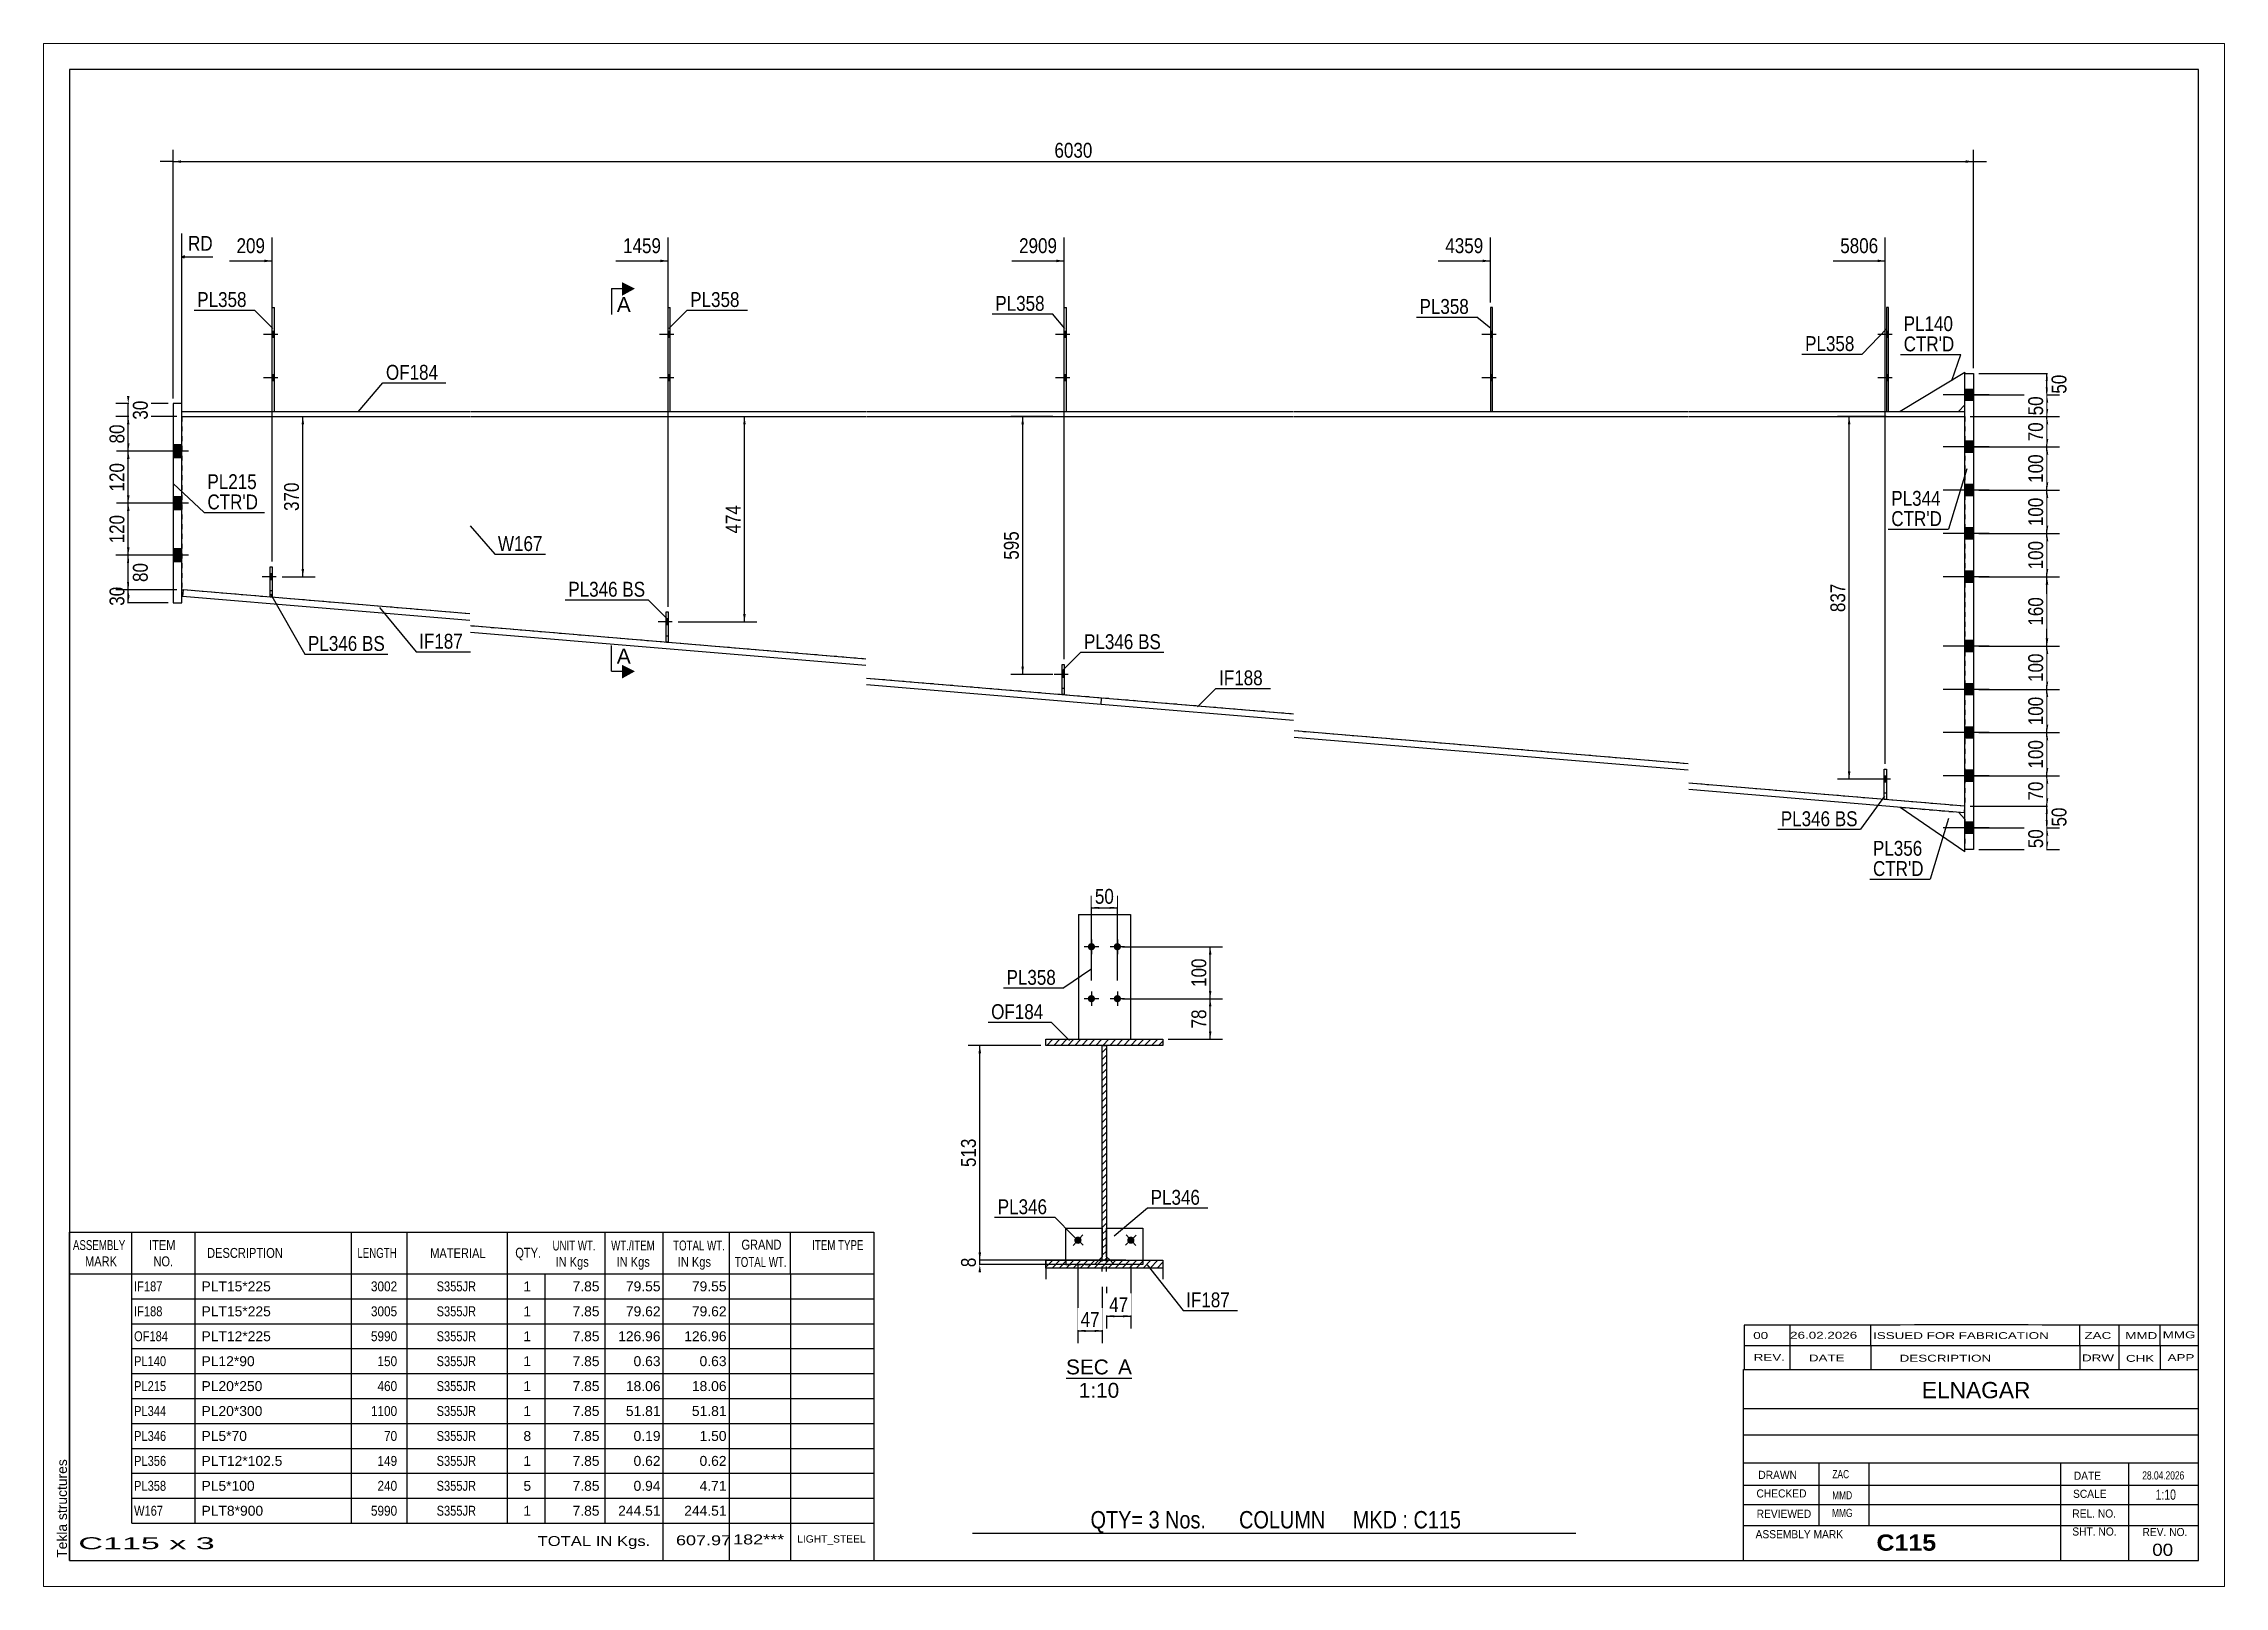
# Paper-space layout 'Layout1' of a CAD drawing. Header units: millimetres. Extents: x 0 to 420, y 0 to 297.
# The model-space entities are those that its viewports show. They can reach past a viewport. Long polylines and large blocks are cut down to what shows.
import ezdxf

# ---------------------------------------------------------------- set-up
doc = ezdxf.new("R2010")
doc.units = ezdxf.units.MM
doc.linetypes.add('DXK_LINE_DOT1', pattern=[1.8814, 0.9407, -0.9407])
doc.linetypes.add('DXK_LINE_DOT2', pattern=[3.9198, 1.9599, -1.9599])
doc.layers.add('Viewport layer', color=7, linetype='Continuous', plot=False)
doc.styles.add('Arial', font='ARIAL.TTF', dxfattribs={"height": 0.2})
doc.styles.add('Arial Bold', font='ARIALBD.TTF', dxfattribs={"height": 0.2})
doc.styles.add('Arial Narrow', font='ARIALN.TTF', dxfattribs={"height": 0.2})

# ---------------------------------------------------------------- blocks, each defined once
blk = doc.blocks.new('Unknown-622306118-1210')
at = {"color": 5, "linetype": 'Continuous'}
for p, q in [((138.78, 139.04), (-271.22, 139.04)), ((-271.22, 139.04), (-271.22, -147.96)), ((138.78, -147.96), (138.78, 139.04)), ((-271.22, -147.96), (138.78, -147.96))]:
    blk.add_line(p, q, dxfattribs=at)
at = {"color": 174, "linetype": 'Continuous', "style": 'Arial'}
blk.add_text('Tekla structures', height=1.9102, rotation=90, dxfattribs=at).set_placement((-271.72, -147.46))
blk = doc.blocks.new('Unknown-622306118-12 - 2311')
at = {"color": 1, "linetype": 'Continuous'}
blk.add_line((-79.31, -112.9), (-66.63, -112.9), dxfattribs=at)
at = {"color": 0, "linetype": 'Continuous'}
blk.add_wipeout([(-71.09, -112.15), (-71.09, -109.15), (-79.31, -109.15), (-79.31, -112.15)], dxfattribs=at)
blk.add_wipeout([(-66.63, -112.15), (-66.63, -109.15), (-69.29, -109.15), (-69.29, -112.15)], dxfattribs=at)
blk.add_wipeout([(-69.08, -116.65), (-69.08, -113.65), (-76.86, -113.65), (-76.86, -116.65)], dxfattribs=at)
at = {"color": 136, "linetype": 'Continuous', "style": 'Arial'}
for s, height, p in [('SEC', 2.865, (-79.31, -112.15)), ('A', 2.87, (-69.29, -112.15)), ('1:10', 2.865, (-76.86, -116.65))]:
    blk.add_text(s, height=height, dxfattribs=at).set_placement(p)
blk = doc.blocks.new('Part-622306118-1665 - 1360')
at = {"color": 2, "linetype": 'Continuous'}
for p, q in [((93.81, 80.56), (95.47, 80.56)), ((93.81, -11.1), (93.81, 80.56)), ((95.47, 80.56), (95.47, -11.1)), ((95.47, -11.1), (93.81, -11.1))]:
    blk.add_line(p, q, dxfattribs=at)
blk = doc.blocks.new('Part-622306118-5937 - 1360')
at = {"color": 7, "linetype": 'DXK_LINE_DOT1'}
for p, q in [((-232.62, 37.49), (-232.62, 43.32)), ((-232.62, 43.32), (-232.2, 43.32)), ((-232.2, 43.32), (-232.2, 37.49)), ((-232.62, 38.74), (-232.2, 38.74)), ((-232.2, 37.49), (-232.62, 37.49))]:
    blk.add_line(p, q, dxfattribs=at)
blk = doc.blocks.new('Part-622306118-1471 - 1360')
at = {"color": 2, "linetype": 'Continuous'}
for p, q in [((-249.33, 38.88), (-249.44, 37.63)), ((-194.12, 34.27), (-249.33, 38.88)), ((-194.12, 33.01), (-249.44, 37.63)), ((-117.85, 25.57), (-194.02, 31.93)), ((-117.85, 24.32), (-194.02, 30.67)), ((-72.47, 18.06), (-117.75, 21.84)), ((-72.57, 16.82), (-117.75, 20.59)), ((-72.57, 16.82), (-72.47, 18.06))]:
    blk.add_line(p, q, dxfattribs=at)
blk = doc.blocks.new('Part-622306118-1383 - 1360')
at = {"color": 2, "linetype": 'Continuous'}
for p, q in [((78.28, -1.47), (78.28, 4.37)), ((78.28, 4.37), (78.69, 4.37)), ((78.69, 4.37), (78.69, -1.47)), ((78.69, -1.47), (78.28, -1.47))]:
    blk.add_line(p, q, dxfattribs=at)
at = {"color": 7, "linetype": 'DXK_LINE_DOT1'}
blk.add_line((78.28, -0.22), (78.69, -0.22), dxfattribs=at)
blk = doc.blocks.new('Part-622306118-1533 - 1360')
at = {"color": 2, "linetype": 'Continuous'}
for p, q in [((2.84, 93.23), (2.43, 93.23)), ((2.43, 93.23), (2.43, 73.23)), ((2.84, 73.23), (2.84, 93.23))]:
    blk.add_line(p, q, dxfattribs=at)
at = {"color": 7, "linetype": 'DXK_LINE_DOT1'}
blk.add_line((2.43, 73.23), (2.84, 73.23), dxfattribs=at)
blk = doc.blocks.new('Part-622306118-1405 - 1360')
at = {"color": 7, "linetype": 'DXK_LINE_DOT1'}
for p, q in [((78.28, -1.47), (78.28, 4.37)), ((78.28, 4.37), (78.69, 4.37)), ((78.69, 4.37), (78.69, -1.47)), ((78.69, -1.47), (78.28, -1.47))]:
    blk.add_line(p, q, dxfattribs=at)
blk = doc.blocks.new('Bolt-622306118-1734 - 1360')
at = {"color": 3, "linetype": 'DXK_LINE_DOT2'}
for p, q in [((-155.14, 32.71), (-157.89, 32.71)), ((-155.93, 33.29), (-156.35, 33.29)), ((-155.93, 32.13), (-156.35, 32.13))]:
    blk.add_line(p, q, dxfattribs=at)
blk = doc.blocks.new('Part-622306118-1427 - 1360')
at = {"color": 2, "linetype": 'Continuous'}
for p, q in [((-80.08, 18.71), (-80.08, 24.54)), ((-80.08, 24.54), (-79.67, 24.54)), ((-79.67, 24.54), (-79.67, 18.71)), ((-79.67, 18.71), (-80.08, 18.71))]:
    blk.add_line(p, q, dxfattribs=at)
at = {"color": 7, "linetype": 'DXK_LINE_DOT1'}
blk.add_line((-80.08, 19.96), (-79.67, 19.96), dxfattribs=at)
blk = doc.blocks.new('Part-622306118-1449 - 1360')
at = {"color": 2, "linetype": 'Continuous'}
for p, q in [((-249.58, 73.23), (-194.12, 73.23)), ((-249.58, 72.23), (-194.12, 72.23)), ((-194.02, 73.23), (-117.85, 73.23)), ((-194.02, 72.23), (-117.85, 72.23)), ((-117.75, 73.23), (-35.47, 73.23)), ((-117.75, 72.23), (-35.47, 72.23)), ((-35.37, 73.23), (40.51, 73.23)), ((-35.37, 72.23), (40.51, 72.23)), ((40.61, 73.23), (93.81, 73.23)), ((40.61, 72.23), (93.81, 72.23))]:
    blk.add_line(p, q, dxfattribs=at)
at = {"color": 7, "linetype": 'DXK_LINE_DOT1'}
for p, q in [((-249.58, 72.23), (-249.58, 73.23)), ((93.81, 72.23), (93.81, 73.23))]:
    blk.add_line(p, q, dxfattribs=at)
blk = doc.blocks.new('Bolt-622306118-1732 - 1360')
at = {"linetype": 'Continuous'}
for points in [[(-79.25, 87.48), (-79.25, 88.65), (-79.67, 88.65), (-79.67, 87.48)], [(-79.25, 87.48), (-79.25, 88.65), (-79.67, 88.65), (-79.67, 87.48)], [(-79.25, 79.15), (-79.25, 80.31), (-79.67, 80.31), (-79.67, 79.15)], [(-79.25, 79.15), (-79.25, 80.31), (-79.67, 80.31), (-79.67, 79.15)]]:
    blk.add_hatch(color=3, dxfattribs=at).paths.add_polyline_path(points)
at = {"color": 3, "linetype": 'Continuous'}
for p, q in [((-79.25, 88.65), (-79.67, 88.65)), ((-79.25, 88.65), (-79.67, 88.65)), ((-78.58, 88.06), (-81.33, 88.06)), ((-78.58, 88.06), (-81.33, 88.06)), ((-79.25, 87.48), (-79.67, 87.48)), ((-79.25, 87.48), (-79.67, 87.48)), ((-79.25, 80.31), (-79.67, 80.31)), ((-79.25, 80.31), (-79.67, 80.31)), ((-78.58, 79.73), (-81.33, 79.73)), ((-78.58, 79.73), (-81.33, 79.73)), ((-79.25, 79.15), (-79.67, 79.15)), ((-79.25, 79.15), (-79.67, 79.15))]:
    blk.add_line(p, q, dxfattribs=at)
blk = doc.blocks.new('Part-622306118-1493 - 1360')
at = {"color": 2, "linetype": 'Continuous'}
for p, q in [((-72.57, 16.82), (-72.47, 18.06)), ((-35.47, 13.72), (-72.57, 16.82)), ((-35.47, 14.97), (-72.47, 18.06)), ((40.51, 5.4), (-35.37, 11.73)), ((40.51, 4.14), (-35.37, 10.48)), ((93.81, -2.77), (40.61, 1.67)), ((93.7, -4.02), (40.61, 0.42)), ((93.7, -4.02), (93.81, -2.77))]:
    blk.add_line(p, q, dxfattribs=at)
blk = doc.blocks.new('Part-622306118-1498 - 1360')
at = {"color": 7, "linetype": 'DXK_LINE_DOT1'}
for p, q in [((-249.58, 72.23), (-194.12, 72.23)), ((-249.58, 72.23), (-249.58, 38.9)), ((-194.02, 72.23), (-117.85, 72.23)), ((-117.75, 72.23), (-35.47, 72.23)), ((-35.37, 72.23), (40.51, 72.23)), ((40.61, 72.23), (93.81, 72.23)), ((93.81, 72.23), (93.81, -2.77)), ((-194.12, 34.27), (-249.33, 38.88)), ((-117.85, 25.57), (-194.02, 31.93)), ((-35.47, 14.97), (-117.75, 21.84)), ((40.51, 5.4), (-35.37, 11.73)), ((93.81, -2.77), (40.61, 1.67))]:
    blk.add_line(p, q, dxfattribs=at)
at = {"color": 2, "linetype": 'Continuous'}
blk.add_line((-249.58, 38.9), (-249.33, 38.88), dxfattribs=at)
blk = doc.blocks.new('Bolt-622306118-1499 - 1360')
at = {"linetype": 'Continuous'}
for points in [[(93.81, 77.48), (93.81, 75.31), (95.47, 75.31), (95.47, 77.48)], [(93.81, 77.48), (93.81, 75.31), (95.47, 75.31), (95.47, 77.48)], [(93.81, 67.48), (93.81, 65.31), (95.47, 65.31), (95.47, 67.48)], [(93.81, 67.48), (93.81, 65.31), (95.47, 65.31), (95.47, 67.48)], [(93.81, 59.15), (93.81, 56.98), (95.47, 56.98), (95.47, 59.15)], [(93.81, 59.15), (93.81, 56.98), (95.47, 56.98), (95.47, 59.15)], [(93.81, 50.81), (93.81, 48.65), (95.47, 48.65), (95.47, 50.81)], [(93.81, 50.81), (93.81, 48.65), (95.47, 48.65), (95.47, 50.81)], [(93.81, 42.48), (93.81, 40.31), (95.47, 40.31), (95.47, 42.48)], [(93.81, 42.48), (93.81, 40.31), (95.47, 40.31), (95.47, 42.48)], [(93.81, 29.15), (93.81, 26.98), (95.47, 26.98), (95.47, 29.15)], [(93.81, 29.15), (93.81, 26.98), (95.47, 26.98), (95.47, 29.15)], [(93.81, 20.81), (93.81, 18.65), (95.47, 18.65), (95.47, 20.81)], [(93.81, 20.81), (93.81, 18.65), (95.47, 18.65), (95.47, 20.81)], [(93.81, 12.48), (93.81, 10.31), (95.47, 10.31), (95.47, 12.48)], [(93.81, 12.48), (93.81, 10.31), (95.47, 10.31), (95.47, 12.48)], [(93.81, 4.15), (93.81, 1.98), (95.47, 1.98), (95.47, 4.15)], [(93.81, 4.15), (93.81, 1.98), (95.47, 1.98), (95.47, 4.15)], [(93.81, -5.85), (93.81, -8.02), (95.47, -8.02), (95.47, -5.85)], [(93.81, -5.85), (93.81, -8.02), (95.47, -8.02), (95.47, -5.85)]]:
    blk.add_hatch(color=3, dxfattribs=at).paths.add_polyline_path(points)
at = {"color": 3, "linetype": 'Continuous'}
for p, q in [((98.47, 76.4), (89.64, 76.4)), ((98.47, 76.4), (89.64, 76.4)), ((95.47, 77.48), (93.81, 77.48)), ((95.47, 77.48), (93.81, 77.48)), ((95.47, 75.31), (93.81, 75.31)), ((95.47, 75.31), (93.81, 75.31)), ((95.47, 67.48), (93.81, 67.48)), ((95.47, 67.48), (93.81, 67.48)), ((98.47, 66.4), (89.64, 66.4)), ((98.47, 66.4), (89.64, 66.4)), ((95.47, 65.31), (93.81, 65.31)), ((95.47, 65.31), (93.81, 65.31)), ((95.47, 59.15), (93.81, 59.15)), ((95.47, 59.15), (93.81, 59.15)), ((98.47, 58.06), (89.64, 58.06)), ((98.47, 58.06), (89.64, 58.06)), ((95.47, 56.98), (93.81, 56.98)), ((95.47, 56.98), (93.81, 56.98)), ((95.47, 50.81), (93.81, 50.81)), ((95.47, 50.81), (93.81, 50.81)), ((98.47, 49.73), (89.64, 49.73)), ((98.47, 49.73), (89.64, 49.73)), ((95.47, 48.65), (93.81, 48.65)), ((95.47, 48.65), (93.81, 48.65)), ((95.47, 42.48), (93.81, 42.48)), ((95.47, 42.48), (93.81, 42.48)), ((98.47, 41.4), (89.64, 41.4)), ((98.47, 41.4), (89.64, 41.4)), ((95.47, 40.31), (93.81, 40.31)), ((95.47, 40.31), (93.81, 40.31)), ((98.47, 28.06), (89.64, 28.06)), ((98.47, 28.06), (89.64, 28.06)), ((95.47, 29.15), (93.81, 29.15)), ((95.47, 29.15), (93.81, 29.15)), ((95.47, 26.98), (93.81, 26.98)), ((95.47, 26.98), (93.81, 26.98)), ((98.47, 19.73), (89.64, 19.73)), ((98.47, 19.73), (89.64, 19.73)), ((95.47, 20.81), (93.81, 20.81)), ((95.47, 20.81), (93.81, 20.81)), ((95.47, 18.65), (93.81, 18.65)), ((95.47, 18.65), (93.81, 18.65)), ((98.47, 11.4), (89.64, 11.4)), ((98.47, 11.4), (89.64, 11.4)), ((95.47, 12.48), (93.81, 12.48)), ((95.47, 12.48), (93.81, 12.48)), ((95.47, 10.31), (93.81, 10.31)), ((95.47, 10.31), (93.81, 10.31)), ((98.47, 3.06), (89.64, 3.06)), ((98.47, 3.06), (89.64, 3.06)), ((95.47, 4.15), (93.81, 4.15)), ((95.47, 4.15), (93.81, 4.15)), ((95.47, 1.98), (93.81, 1.98)), ((95.47, 1.98), (93.81, 1.98)), ((98.47, -6.94), (89.64, -6.94)), ((98.47, -6.94), (89.64, -6.94)), ((95.47, -5.85), (93.81, -5.85)), ((95.47, -5.85), (93.81, -5.85)), ((95.47, -8.02), (93.81, -8.02)), ((95.47, -8.02), (93.81, -8.02))]:
    blk.add_line(p, q, dxfattribs=at)
blk = doc.blocks.new('Bolt-622306118-1500 - 1360')
at = {"linetype": 'Continuous'}
for points in [[(2.84, 87.48), (2.84, 88.65), (2.43, 88.65), (2.43, 87.48)], [(2.84, 87.48), (2.84, 88.65), (2.43, 88.65), (2.43, 87.48)], [(2.84, 79.15), (2.84, 80.31), (2.43, 80.31), (2.43, 79.15)], [(2.84, 79.15), (2.84, 80.31), (2.43, 80.31), (2.43, 79.15)]]:
    blk.add_hatch(color=3, dxfattribs=at).paths.add_polyline_path(points)
at = {"color": 3, "linetype": 'Continuous'}
for p, q in [((2.84, 88.65), (2.43, 88.65)), ((2.84, 88.65), (2.43, 88.65)), ((3.51, 88.06), (0.76, 88.06)), ((3.51, 88.06), (0.76, 88.06)), ((2.84, 87.48), (2.43, 87.48)), ((2.84, 87.48), (2.43, 87.48)), ((2.84, 80.31), (2.43, 80.31)), ((2.84, 80.31), (2.43, 80.31)), ((3.51, 79.73), (0.76, 79.73)), ((3.51, 79.73), (0.76, 79.73)), ((2.84, 79.15), (2.43, 79.15)), ((2.84, 79.15), (2.43, 79.15))]:
    blk.add_line(p, q, dxfattribs=at)
blk = doc.blocks.new('Bolt-622306118-5947 - 1360')
at = {"linetype": 'Continuous'}
blk.add_hatch(color=3, dxfattribs=at).paths.add_polyline_path([(-232.2, 40.82), (-232.2, 41.99), (-232.62, 41.99), (-232.62, 40.82)])
at = {"color": 3, "linetype": 'Continuous'}
for p, q in [((-231.41, 41.4), (-234.16, 41.4)), ((-232.2, 41.99), (-232.62, 41.99)), ((-232.2, 40.82), (-232.62, 40.82))]:
    blk.add_line(p, q, dxfattribs=at)
blk = doc.blocks.new('Bolt-622306118-1501 - 1360')
at = {"linetype": 'Continuous'}
for points in [[(79.11, 87.48), (79.11, 88.65), (78.69, 88.65), (78.69, 87.48)], [(79.11, 87.48), (79.11, 88.65), (78.69, 88.65), (78.69, 87.48)], [(79.11, 79.15), (79.11, 80.31), (78.69, 80.31), (78.69, 79.15)], [(79.11, 79.15), (79.11, 80.31), (78.69, 80.31), (78.69, 79.15)]]:
    blk.add_hatch(color=3, dxfattribs=at).paths.add_polyline_path(points)
at = {"color": 3, "linetype": 'Continuous'}
for p, q in [((79.11, 88.65), (78.69, 88.65)), ((79.11, 88.65), (78.69, 88.65)), ((79.78, 88.06), (77.03, 88.06)), ((79.78, 88.06), (77.03, 88.06)), ((79.11, 87.48), (78.69, 87.48)), ((79.11, 87.48), (78.69, 87.48)), ((79.11, 80.31), (78.69, 80.31)), ((79.11, 80.31), (78.69, 80.31)), ((79.78, 79.73), (77.03, 79.73)), ((79.78, 79.73), (77.03, 79.73)), ((79.11, 79.15), (78.69, 79.15)), ((79.11, 79.15), (78.69, 79.15))]:
    blk.add_line(p, q, dxfattribs=at)
blk = doc.blocks.new('Part-622306118-1506 - 1360')
at = {"color": 7, "linetype": 'DXK_LINE_DOT1'}
for p, q in [((-156.35, 28.79), (-156.35, 34.63)), ((-156.35, 34.63), (-155.93, 34.63)), ((-155.93, 34.63), (-155.93, 28.79)), ((-156.35, 30.04), (-155.93, 30.04)), ((-155.93, 28.79), (-156.35, 28.79))]:
    blk.add_line(p, q, dxfattribs=at)
blk = doc.blocks.new('Bolt-622306118-1733 - 1360')
at = {"linetype": 'Continuous'}
blk.add_hatch(color=3, dxfattribs=at).paths.add_polyline_path([(-79.67, 22.04), (-79.67, 23.21), (-80.08, 23.21), (-80.08, 22.04)])
at = {"color": 3, "linetype": 'Continuous'}
for p, q in [((-78.87, 22.62), (-81.62, 22.62)), ((-79.67, 23.21), (-80.08, 23.21)), ((-79.67, 22.04), (-80.08, 22.04))]:
    blk.add_line(p, q, dxfattribs=at)
blk = doc.blocks.new('Bolt-622306118-1737 - 1360')
at = {"linetype": 'Continuous'}
blk.add_hatch(color=3, dxfattribs=at).paths.add_polyline_path([(-155.93, 32.13), (-155.93, 33.29), (-156.35, 33.29), (-156.35, 32.13)])
at = {"color": 3, "linetype": 'Continuous'}
for p, q in [((-155.14, 32.71), (-157.89, 32.71)), ((-155.93, 33.29), (-156.35, 33.29)), ((-155.93, 32.13), (-156.35, 32.13))]:
    blk.add_line(p, q, dxfattribs=at)
blk = doc.blocks.new('Part-622306118-1528 - 1360')
at = {"color": 2, "linetype": 'Continuous'}
for p, q in [((-79.67, 73.23), (-79.67, 93.23)), ((-79.67, 93.23), (-79.25, 93.23)), ((-79.25, 73.23), (-79.25, 93.23))]:
    blk.add_line(p, q, dxfattribs=at)
at = {"color": 7, "linetype": 'DXK_LINE_DOT1'}
blk.add_line((-79.67, 73.23), (-79.25, 73.23), dxfattribs=at)
blk = doc.blocks.new('Part-622306118-1538 - 1360')
at = {"color": 2, "linetype": 'Continuous'}
for p, q in [((79.11, 93.23), (78.69, 93.23)), ((78.69, 93.23), (78.69, 73.23)), ((79.11, 73.23), (79.11, 93.23))]:
    blk.add_line(p, q, dxfattribs=at)
at = {"color": 7, "linetype": 'DXK_LINE_DOT1'}
blk.add_line((78.69, 73.23), (79.11, 73.23), dxfattribs=at)
blk = doc.blocks.new('Bolt-622306118-1735 - 1360')
at = {"linetype": 'Continuous'}
blk.add_hatch(color=3, dxfattribs=at).paths.add_polyline_path([(78.69, 1.87), (78.69, 3.03), (78.28, 3.03), (78.28, 1.87)])
at = {"color": 3, "linetype": 'Continuous'}
for p, q in [((79.48, 2.45), (76.73, 2.45)), ((78.69, 3.03), (78.28, 3.03)), ((78.69, 1.87), (78.28, 1.87))]:
    blk.add_line(p, q, dxfattribs=at)
blk = doc.blocks.new('Part-622306118-1607 - 1360')
at = {"color": 2, "linetype": 'Continuous'}
for p, q in [((-249.58, 74.73), (-251.25, 74.73)), ((-251.25, 74.73), (-251.25, 36.4)), ((-249.58, 36.4), (-249.58, 74.73)), ((-251.25, 36.4), (-249.58, 36.4))]:
    blk.add_line(p, q, dxfattribs=at)
blk = doc.blocks.new('Part-622306118-1553 - 1360')
at = {"color": 2, "linetype": 'Continuous'}
for p, q in [((-156.35, 28.79), (-156.35, 34.63)), ((-156.35, 34.63), (-155.93, 34.63)), ((-155.93, 34.63), (-155.93, 28.79)), ((-155.93, 28.79), (-156.35, 28.79))]:
    blk.add_line(p, q, dxfattribs=at)
blk = doc.blocks.new('Bolt-622306118-1554 - 1360')
at = {"linetype": 'Continuous'}
for points in [[(-251.25, 66.81), (-251.25, 64.31), (-249.58, 64.31), (-249.58, 66.81)], [(-251.25, 66.81), (-251.25, 64.31), (-249.58, 64.31), (-249.58, 66.81)], [(-251.25, 56.81), (-251.25, 54.31), (-249.58, 54.31), (-249.58, 56.81)], [(-251.25, 56.81), (-251.25, 54.31), (-249.58, 54.31), (-249.58, 56.81)], [(-251.25, 46.81), (-251.25, 44.31), (-249.58, 44.31), (-249.58, 46.81)], [(-251.25, 46.81), (-251.25, 44.31), (-249.58, 44.31), (-249.58, 46.81)]]:
    blk.add_hatch(color=3, dxfattribs=at).paths.add_polyline_path(points)
at = {"color": 3, "linetype": 'Continuous'}
for p, q in [((-249.58, 66.81), (-251.25, 66.81)), ((-249.58, 66.81), (-251.25, 66.81)), ((-248.33, 65.56), (-251.25, 65.56)), ((-248.33, 65.56), (-251.25, 65.56)), ((-249.58, 64.31), (-251.25, 64.31)), ((-249.58, 64.31), (-251.25, 64.31)), ((-249.58, 56.81), (-251.25, 56.81)), ((-249.58, 56.81), (-251.25, 56.81)), ((-248.33, 55.56), (-251.25, 55.56)), ((-248.33, 55.56), (-251.25, 55.56)), ((-249.58, 54.31), (-251.25, 54.31)), ((-249.58, 54.31), (-251.25, 54.31)), ((-249.58, 46.81), (-251.25, 46.81)), ((-249.58, 46.81), (-251.25, 46.81)), ((-248.33, 45.56), (-251.25, 45.56)), ((-248.33, 45.56), (-251.25, 45.56)), ((-249.58, 44.31), (-251.25, 44.31)), ((-249.58, 44.31), (-251.25, 44.31))]:
    blk.add_line(p, q, dxfattribs=at)
blk = doc.blocks.new('Part-622306118-1636 - 1360')
at = {"color": 2, "linetype": 'Continuous'}
for p, q in [((93.81, -11.52), (81.35, -2.99)), ((92.56, -3.92), (93.81, -5.27)), ((93.81, -11.52), (93.81, -11.1))]:
    blk.add_line(p, q, dxfattribs=at)
at = {"color": 7, "linetype": 'DXK_LINE_DOT1'}
for p, q in [((81.35, -2.99), (92.56, -3.92)), ((93.81, -5.27), (93.81, -11.1))]:
    blk.add_line(p, q, dxfattribs=at)
blk = doc.blocks.new('Part-622306118-1687 - 1360')
at = {"color": 7, "linetype": 'DXK_LINE_DOT1'}
for p, q in [((-80.08, 18.71), (-80.08, 24.54)), ((-80.08, 24.54), (-79.67, 24.54)), ((-79.67, 24.54), (-79.67, 18.71)), ((-79.67, 18.71), (-80.08, 18.71))]:
    blk.add_line(p, q, dxfattribs=at)
blk = doc.blocks.new('Part-622306118-1716 - 1360')
at = {"color": 2, "linetype": 'Continuous'}
for p, q in [((93.81, 80.73), (81.31, 73.23)), ((93.81, 80.73), (93.81, 80.56)), ((92.56, 73.23), (93.81, 74.48))]:
    blk.add_line(p, q, dxfattribs=at)
at = {"color": 7, "linetype": 'DXK_LINE_DOT1'}
for p, q in [((93.81, 74.48), (93.81, 80.56)), ((81.31, 73.23), (92.56, 73.23))]:
    blk.add_line(p, q, dxfattribs=at)
blk = doc.blocks.new('Bolt-622306118-1736 - 1360')
at = {"color": 3, "linetype": 'DXK_LINE_DOT2'}
for p, q in [((79.48, 2.45), (76.73, 2.45)), ((78.69, 3.03), (78.28, 3.03)), ((78.69, 1.87), (78.28, 1.87))]:
    blk.add_line(p, q, dxfattribs=at)
blk = doc.blocks.new('Bolt-622306118-1738 - 1360')
at = {"color": 3, "linetype": 'DXK_LINE_DOT2'}
for p, q in [((-78.87, 22.62), (-81.62, 22.62)), ((-79.67, 23.21), (-80.08, 23.21)), ((-79.67, 22.04), (-80.08, 22.04))]:
    blk.add_line(p, q, dxfattribs=at)
blk = doc.blocks.new('Part-622306118-1743 - 1360')
at = {"color": 2, "linetype": 'Continuous'}
for p, q in [((-155.93, 73.23), (-155.93, 93.23)), ((-155.93, 93.23), (-155.52, 93.23)), ((-155.52, 73.23), (-155.52, 93.23))]:
    blk.add_line(p, q, dxfattribs=at)
at = {"color": 7, "linetype": 'DXK_LINE_DOT1'}
blk.add_line((-155.93, 73.23), (-155.52, 73.23), dxfattribs=at)
blk = doc.blocks.new('Bolt-622306118-1744 - 1360')
at = {"linetype": 'Continuous'}
for points in [[(-155.52, 87.48), (-155.52, 88.65), (-155.93, 88.65), (-155.93, 87.48)], [(-155.52, 87.48), (-155.52, 88.65), (-155.93, 88.65), (-155.93, 87.48)], [(-155.52, 79.15), (-155.52, 80.31), (-155.93, 80.31), (-155.93, 79.15)], [(-155.52, 79.15), (-155.52, 80.31), (-155.93, 80.31), (-155.93, 79.15)]]:
    blk.add_hatch(color=3, dxfattribs=at).paths.add_polyline_path(points)
at = {"color": 3, "linetype": 'Continuous'}
for p, q in [((-155.52, 88.65), (-155.93, 88.65)), ((-155.52, 88.65), (-155.93, 88.65)), ((-154.85, 88.06), (-157.6, 88.06)), ((-154.85, 88.06), (-157.6, 88.06)), ((-155.52, 87.48), (-155.93, 87.48)), ((-155.52, 87.48), (-155.93, 87.48)), ((-155.52, 80.31), (-155.93, 80.31)), ((-155.52, 80.31), (-155.93, 80.31)), ((-154.85, 79.73), (-157.6, 79.73)), ((-154.85, 79.73), (-157.6, 79.73)), ((-155.52, 79.15), (-155.93, 79.15)), ((-155.52, 79.15), (-155.93, 79.15))]:
    blk.add_line(p, q, dxfattribs=at)
blk = doc.blocks.new('Part-622306118-5936 - 1360')
at = {"color": 2, "linetype": 'Continuous'}
for p, q in [((-232.2, 73.23), (-232.2, 93.23)), ((-232.2, 93.23), (-231.78, 93.23)), ((-231.78, 73.23), (-231.78, 93.23))]:
    blk.add_line(p, q, dxfattribs=at)
at = {"color": 7, "linetype": 'DXK_LINE_DOT1'}
blk.add_line((-232.2, 73.23), (-231.78, 73.23), dxfattribs=at)
blk = doc.blocks.new('Part-622306118-5940 - 1360')
at = {"color": 2, "linetype": 'Continuous'}
for p, q in [((-232.62, 37.49), (-232.62, 43.32)), ((-232.62, 43.32), (-232.2, 43.32)), ((-232.2, 43.32), (-232.2, 37.49)), ((-232.2, 37.49), (-232.62, 37.49))]:
    blk.add_line(p, q, dxfattribs=at)
blk = doc.blocks.new('Bolt-622306118-5943 - 1360')
at = {"linetype": 'Continuous'}
for points in [[(-231.78, 87.48), (-231.78, 88.65), (-232.2, 88.65), (-232.2, 87.48)], [(-231.78, 87.48), (-231.78, 88.65), (-232.2, 88.65), (-232.2, 87.48)], [(-231.78, 79.15), (-231.78, 80.31), (-232.2, 80.31), (-232.2, 79.15)], [(-231.78, 79.15), (-231.78, 80.31), (-232.2, 80.31), (-232.2, 79.15)]]:
    blk.add_hatch(color=3, dxfattribs=at).paths.add_polyline_path(points)
at = {"color": 3, "linetype": 'Continuous'}
for p, q in [((-231.78, 88.65), (-232.2, 88.65)), ((-231.78, 88.65), (-232.2, 88.65)), ((-231.12, 88.06), (-233.87, 88.06)), ((-231.12, 88.06), (-233.87, 88.06)), ((-231.78, 87.48), (-232.2, 87.48)), ((-231.78, 87.48), (-232.2, 87.48)), ((-231.78, 80.31), (-232.2, 80.31)), ((-231.78, 80.31), (-232.2, 80.31)), ((-231.12, 79.73), (-233.87, 79.73)), ((-231.12, 79.73), (-233.87, 79.73)), ((-231.78, 79.15), (-232.2, 79.15)), ((-231.78, 79.15), (-232.2, 79.15))]:
    blk.add_line(p, q, dxfattribs=at)
blk = doc.blocks.new('Bolt-622306118-5944 - 1360')
at = {"color": 3, "linetype": 'DXK_LINE_DOT2'}
for p, q in [((-231.41, 41.4), (-234.16, 41.4)), ((-232.2, 41.99), (-232.62, 41.99)), ((-232.2, 40.82), (-232.62, 40.82))]:
    blk.add_line(p, q, dxfattribs=at)
blk = doc.blocks.new('Part-622306118-2331 - 2311')
at = {"linetype": 'Continuous'}
h = blk.add_hatch(dxfattribs=at)
h.set_pattern_fill('', scale=0.3, style=0, pattern_type=0)
h.set_pattern_definition([(45, (-83.1718, -47.6193), (-0.67352, 0.67352), [])])
h.paths.add_polyline_path([(-60.67, -47.62), (-83.17, -47.62), (-83.17, -48.82), (-60.67, -48.82)])
at = {"color": 2, "linetype": 'Continuous'}
for p, q in [((-83.17, -47.62), (-60.67, -47.62)), ((-83.17, -48.82), (-83.17, -47.62)), ((-60.67, -48.82), (-83.17, -48.82)), ((-60.67, -47.62), (-60.67, -48.82))]:
    blk.add_line(p, q, dxfattribs=at)
blk = doc.blocks.new('Part-622306118-2314 - 2311')
at = {"linetype": 'Continuous'}
h = blk.add_hatch(dxfattribs=at)
h.set_pattern_fill('', scale=0.3, style=0, pattern_type=0)
h.set_pattern_definition([(45, (-72.3218, -48.8193), (-0.67352, 0.67352), [])])
h.paths.add_polyline_path([(-71.52, -48.82), (-72.32, -48.82), (-72.32, -90.18), (-71.52, -90.18)])
at = {"color": 2, "linetype": 'Continuous'}
for p, q in [((-72.32, -48.82), (-71.52, -48.82)), ((-72.32, -63.82), (-72.32, -48.82)), ((-71.52, -48.82), (-71.52, -63.82)), ((-72.32, -90.18), (-72.32, -63.92)), ((-71.52, -63.92), (-71.52, -90.18)), ((-71.52, -90.18), (-72.32, -90.18))]:
    blk.add_line(p, q, dxfattribs=at)
at = {"color": 7, "linetype": 'DXK_LINE_DOT1'}
for p, q in [((-72.32, -92.33), (-72.32, -90.18)), ((-71.52, -92.33), (-71.52, -90.18))]:
    blk.add_line(p, q, dxfattribs=at)
blk = doc.blocks.new('Bolt-622306118-2321 - 2311')
at = {"linetype": 'Continuous'}
blk.add_hatch(color=3, dxfattribs=at).paths.add_polyline_path([(-76.55, -85.8, -1), (-77.49, -86.84, -1)])
at = {"color": 3, "linetype": 'Continuous'}
for p, q in [((-78.06, -85.38), (-75.98, -87.26)), ((-76.08, -85.28), (-77.96, -87.36))]:
    blk.add_line(p, q, dxfattribs=at)
blk = doc.blocks.new('Bolt-622306118-2324 - 2311')
at = {"linetype": 'Continuous'}
blk.add_hatch(color=3, dxfattribs=at).paths.add_polyline_path([(-66.35, -86.84, -1), (-67.29, -85.8, -1)])
at = {"color": 3, "linetype": 'Continuous'}
for p, q in [((-65.78, -85.38), (-67.86, -87.26)), ((-65.88, -87.36), (-67.76, -85.28))]:
    blk.add_line(p, q, dxfattribs=at)
blk = doc.blocks.new('Part-622306118-2336 - 2311')
at = {"linetype": 'Continuous'}
h = blk.add_hatch(dxfattribs=at)
h.set_pattern_fill('', scale=0.3, style=0, pattern_type=0)
h.set_pattern_definition([(45, (-83.1718, -90.1793), (-0.67352, 0.67352), [])])
h.paths.add_polyline_path([(-60.67, -90.18), (-83.17, -90.18), (-83.17, -91.68), (-60.67, -91.68)])
at = {"color": 7, "linetype": 'DXK_LINE_DOT1'}
for p, q in [((-83.17, -90.18), (-83.17, -91.68)), ((-60.67, -90.18), (-60.67, -91.68))]:
    blk.add_line(p, q, dxfattribs=at)
at = {"color": 2, "linetype": 'Continuous'}
for p, q in [((-83.17, -90.18), (-60.67, -90.18)), ((-83.17, -91.68), (-83.17, -90.18)), ((-83.17, -91.68), (-83.17, -93.84)), ((-60.67, -91.68), (-83.17, -91.68)), ((-60.67, -90.18), (-60.67, -91.68)), ((-60.67, -91.68), (-60.67, -93.84))]:
    blk.add_line(p, q, dxfattribs=at)
blk = doc.blocks.new('Part-622306118-2370 - 2311')
at = {"color": 2, "linetype": 'Continuous'}
for p, q in [((-71.49, -89.52), (-71.49, -84.02)), ((-71.49, -84.02), (-64.49, -84.02)), ((-64.49, -84.02), (-64.49, -90.18)), ((-71.49, -89.52), (-70.83, -90.18))]:
    blk.add_line(p, q, dxfattribs=at)
at = {"color": 7, "linetype": 'DXK_LINE_DOT1'}
for p, q in [((-70.83, -90.18), (-69.99, -91.02)), ((-64.49, -91.02), (-69.99, -91.02)), ((-64.49, -90.18), (-64.49, -91.02))]:
    blk.add_line(p, q, dxfattribs=at)
blk = doc.blocks.new('Part-622306118-2375 - 2311')
at = {"color": 2, "linetype": 'Continuous'}
for p, q in [((-79.35, -90.18), (-79.35, -84.02)), ((-79.35, -84.02), (-72.35, -84.02)), ((-72.35, -84.02), (-72.35, -89.52)), ((-72.35, -89.52), (-73.01, -90.18))]:
    blk.add_line(p, q, dxfattribs=at)
at = {"color": 7, "linetype": 'DXK_LINE_DOT1'}
for p, q in [((-79.35, -90.18), (-79.35, -91.02)), ((-79.35, -91.02), (-73.85, -91.02)), ((-73.01, -90.18), (-73.85, -91.02))]:
    blk.add_line(p, q, dxfattribs=at)
blk = doc.blocks.new('Part-622306118-2382 - 2311')
at = {"color": 2, "linetype": 'Continuous'}
for p, q in [((-76.92, -23.62), (-66.92, -23.62)), ((-76.92, -23.62), (-76.92, -47.62)), ((-66.92, -23.62), (-66.92, -47.62))]:
    blk.add_line(p, q, dxfattribs=at)
at = {"color": 7, "linetype": 'DXK_LINE_DOT1'}
blk.add_line((-76.92, -47.62), (-66.92, -47.62), dxfattribs=at)
blk = doc.blocks.new('Bolt-622306118-2383 - 2311')
at = {"linetype": 'Continuous'}
for points in [[(-73.72, -29.82, -1), (-75.12, -29.82, -1)], [(-68.72, -29.82, -1), (-70.12, -29.82, -1)], [(-73.72, -39.82, -1), (-75.12, -39.82, -1)], [(-68.72, -39.82, -1), (-70.12, -39.82, -1)]]:
    blk.add_hatch(color=3, dxfattribs=at).paths.add_polyline_path(points)
at = {"color": 3, "linetype": 'Continuous'}
for p, q in [((-74.42, -28.42), (-74.42, -31.22)), ((-69.42, -28.42), (-69.42, -31.22)), ((-73.02, -29.82), (-75.82, -29.82)), ((-68.02, -29.82), (-70.82, -29.82)), ((-73.02, -39.82), (-75.82, -39.82)), ((-74.42, -38.42), (-74.42, -41.22)), ((-68.02, -39.82), (-70.82, -39.82)), ((-69.42, -38.42), (-69.42, -41.22))]:
    blk.add_line(p, q, dxfattribs=at)
blk = doc.blocks.new('StraightDimension-622306118-2056 - 1360')
at = {"linetype": 'Continuous'}
for points in [[(-141.5, 70.73), (-141.25, 72.23), (-141, 70.73)], [(-141, 34.21), (-141.25, 32.71), (-141.5, 34.21)]]:
    blk.add_hatch(color=7, dxfattribs=at).paths.add_polyline_path(points)
at = {"color": 7, "linetype": 'Continuous'}
for p, q in [((-154.04, 72.23), (-138.85, 72.23)), ((-141.25, 32.71), (-141.25, 72.23)), ((-154.04, 32.71), (-138.85, 32.71))]:
    blk.add_line(p, q, dxfattribs=at)
at = {"color": 0}
blk.add_wipeout([(-141.4, 55.81), (-145.6, 55.81), (-145.6, 49.13), (-141.4, 49.13)], dxfattribs=at)
at = {"color": 3, "style": 'Arial Narrow'}
blk.add_text('474', height=2.863, rotation=90.0002, dxfattribs=at).set_placement((-142, 49.73))
blk = doc.blocks.new('StraightDimension-622306118-1931 - 1360')
at = {"linetype": 'Continuous'}
for points in [[(-260.17, 54.06), (-259.92, 55.56), (-259.67, 54.06)], [(-259.67, 47.06), (-259.92, 45.56), (-260.17, 47.06)]]:
    blk.add_hatch(color=7, dxfattribs=at).paths.add_polyline_path(points)
at = {"color": 7, "linetype": 'Continuous'}
for p, q in [((-250.58, 55.56), (-262.17, 55.56)), ((-259.92, 45.56), (-259.92, 55.56)), ((-250.58, 45.56), (-262.17, 45.56))]:
    blk.add_line(p, q, dxfattribs=at)
at = {"color": 0}
blk.add_wipeout([(-260.08, 53.9), (-264.28, 53.9), (-264.28, 47.22), (-260.08, 47.22)], dxfattribs=at)
at = {"color": 3, "style": 'Arial Narrow'}
blk.add_text('120', height=2.863, rotation=90.0002, dxfattribs=at).set_placement((-260.67, 47.82))
blk = doc.blocks.new('StraightDimension-622306118-5735 - 1360')
at = {"linetype": 'Continuous'}
for points in [[(109.36, 1.57), (109.61, 3.07), (109.86, 1.57)], [(109.86, -1.27), (109.61, -2.77), (109.36, -1.27)]]:
    blk.add_hatch(color=7, dxfattribs=at).paths.add_polyline_path(points)
at = {"color": 7, "linetype": 'Continuous'}
for p, q in [((94.81, 3.07), (112.01, 3.07)), ((109.61, -2.77), (109.61, 3.07)), ((94.81, -2.77), (112.01, -2.77))]:
    blk.add_line(p, q, dxfattribs=at)
at = {"color": 0}
blk.add_wipeout([(109.46, 2.58), (105.26, 2.58), (105.26, -2.28), (109.46, -2.28)], dxfattribs=at)
at = {"color": 3, "style": 'Arial Narrow'}
blk.add_text('70', height=2.863, rotation=90.0002, dxfattribs=at).set_placement((108.86, -1.68))
blk = doc.blocks.new('StraightDimension-622306118-5728 - 1360')
at = {"linetype": 'Continuous'}
for points in [[(109.36, 64.9), (109.61, 66.4), (109.86, 64.9)], [(109.86, 59.56), (109.61, 58.06), (109.36, 59.56)]]:
    blk.add_hatch(color=7, dxfattribs=at).paths.add_polyline_path(points)
at = {"color": 7, "linetype": 'Continuous'}
for p, q in [((94.81, 66.4), (112.01, 66.4)), ((109.61, 58.06), (109.61, 66.4)), ((96.47, 58.06), (112.01, 58.06))]:
    blk.add_line(p, q, dxfattribs=at)
at = {"color": 0}
blk.add_wipeout([(109.46, 65.57), (105.26, 65.57), (105.26, 58.89), (109.46, 58.89)], dxfattribs=at)
at = {"color": 3, "style": 'Arial Narrow'}
blk.add_text('100', height=2.863, rotation=90.0002, dxfattribs=at).set_placement((108.86, 59.49))
blk = doc.blocks.new('StraightDimension-622306118-5732 - 1360')
at = {"linetype": 'Continuous'}
for points in [[(109.36, 26.56), (109.61, 28.06), (109.86, 26.56)], [(109.86, 21.23), (109.61, 19.73), (109.36, 21.23)]]:
    blk.add_hatch(color=7, dxfattribs=at).paths.add_polyline_path(points)
at = {"color": 7, "linetype": 'Continuous'}
for p, q in [((96.47, 28.06), (112.01, 28.06)), ((109.61, 19.73), (109.61, 28.06)), ((96.47, 19.73), (112.01, 19.73))]:
    blk.add_line(p, q, dxfattribs=at)
at = {"color": 0}
blk.add_wipeout([(109.46, 27.24), (105.26, 27.24), (105.26, 20.55), (109.46, 20.55)], dxfattribs=at)
at = {"color": 3, "style": 'Arial Narrow'}
blk.add_text('100', height=2.863, rotation=90.0002, dxfattribs=at).set_placement((108.86, 21.15))
blk = doc.blocks.new('StraightDimension-622306118-1920 - 1360')
at = {"linetype": 'Continuous'}
for points in [[(-260.17, 37.4), (-259.92, 38.9), (-259.67, 37.4)], [(-259.67, 37.9), (-259.92, 36.4), (-260.17, 37.9)]]:
    blk.add_hatch(color=7, dxfattribs=at).paths.add_polyline_path(points)
at = {"color": 7, "linetype": 'Continuous'}
for p, q in [((-250.58, 38.9), (-262.17, 38.9)), ((-259.92, 36.4), (-259.92, 38.9)), ((-252.25, 36.4), (-262.17, 36.4))]:
    blk.add_line(p, q, dxfattribs=at)
at = {"color": 0}
blk.add_wipeout([(-260.07, 40.07), (-264.27, 40.07), (-264.27, 35.22), (-260.07, 35.22)], dxfattribs=at)
at = {"color": 3, "style": 'Arial Narrow'}
blk.add_text('30', height=2.863, rotation=90.0002, dxfattribs=at).set_placement((-260.67, 35.82))
blk = doc.blocks.new('StraightDimension-622306118-1948 - 1360')
at = {"linetype": 'Continuous'}
for points in [[(-260.17, 70.73), (-259.92, 72.23), (-259.67, 70.73)], [(-259.67, 67.06), (-259.92, 65.56), (-260.17, 67.06)]]:
    blk.add_hatch(color=7, dxfattribs=at).paths.add_polyline_path(points)
at = {"color": 7, "linetype": 'Continuous'}
for p, q in [((-250.58, 72.23), (-262.17, 72.23)), ((-259.92, 65.56), (-259.92, 72.23)), ((-250.58, 65.56), (-262.17, 65.56))]:
    blk.add_line(p, q, dxfattribs=at)
at = {"color": 0}
blk.add_wipeout([(-260.07, 71.32), (-264.27, 71.32), (-264.27, 66.47), (-260.07, 66.47)], dxfattribs=at)
at = {"color": 3, "style": 'Arial Narrow'}
blk.add_text('80', height=2.863, rotation=90.0002, dxfattribs=at).set_placement((-260.67, 67.07))
blk = doc.blocks.new('StraightDimension-622306118-1965 - 1360')
at = {"linetype": 'Continuous'}
for points in [[(-259.67, 76.23), (-259.92, 74.73), (-260.17, 76.23)], [(-260.17, 70.73), (-259.92, 72.23), (-259.67, 70.73)]]:
    blk.add_hatch(color=7, dxfattribs=at).paths.add_polyline_path(points)
at = {"color": 7, "linetype": 'Continuous'}
for p, q in [((-252.25, 74.73), (-262.32, 74.73)), ((-250.58, 72.23), (-262.32, 72.23)), ((-259.92, 72.23), (-259.92, 74.73))]:
    blk.add_line(p, q, dxfattribs=at)
at = {"color": 0}
blk.add_wipeout([(-255.57, 75.91), (-259.77, 75.91), (-259.77, 71.05), (-255.57, 71.05)], dxfattribs=at)
at = {"color": 3, "style": 'Arial Narrow'}
blk.add_text('30', height=2.863, rotation=90.0002, dxfattribs=at).set_placement((-256.17, 71.65))
blk = doc.blocks.new('StraightDimension-622306118-1975 - 1360')
at = {"linetype": 'Continuous'}
for points in [[(-260.17, 44.06), (-259.92, 45.56), (-259.67, 44.06)], [(-259.67, 40.4), (-259.92, 38.9), (-260.17, 40.4)]]:
    blk.add_hatch(color=7, dxfattribs=at).paths.add_polyline_path(points)
at = {"color": 7, "linetype": 'Continuous'}
for p, q in [((-250.58, 45.56), (-262.32, 45.56)), ((-259.92, 38.9), (-259.92, 45.56)), ((-250.58, 38.9), (-262.32, 38.9))]:
    blk.add_line(p, q, dxfattribs=at)
at = {"color": 0}
blk.add_wipeout([(-255.57, 44.66), (-259.77, 44.66), (-259.77, 39.8), (-255.57, 39.8)], dxfattribs=at)
at = {"color": 3, "style": 'Arial Narrow'}
blk.add_text('80', height=2.863, rotation=90.0002, dxfattribs=at).set_placement((-256.17, 40.4))
blk = doc.blocks.new('StraightDimension-622306118-1992 - 1360')
at = {"linetype": 'Continuous'}
for points in [[(-260.17, 64.06), (-259.92, 65.56), (-259.67, 64.06)], [(-259.67, 57.06), (-259.92, 55.56), (-260.17, 57.06)]]:
    blk.add_hatch(color=7, dxfattribs=at).paths.add_polyline_path(points)
at = {"color": 7, "linetype": 'Continuous'}
for p, q in [((-250.58, 65.56), (-262.17, 65.56)), ((-259.92, 55.56), (-259.92, 65.56)), ((-250.58, 55.56), (-262.17, 55.56))]:
    blk.add_line(p, q, dxfattribs=at)
at = {"color": 0}
blk.add_wipeout([(-260.08, 63.9), (-264.28, 63.9), (-264.28, 57.22), (-260.08, 57.22)], dxfattribs=at)
at = {"color": 3, "style": 'Arial Narrow'}
blk.add_text('120', height=2.863, rotation=90.0002, dxfattribs=at).set_placement((-260.67, 57.82))
blk = doc.blocks.new('StraightDimension-622306118-2010 - 1360')
at = {"linetype": 'Continuous'}
for points in [[(-249.75, 121.08), (-251.25, 121.33), (-249.75, 121.58)], [(93.97, 121.58), (95.47, 121.33), (93.97, 121.08)]]:
    blk.add_hatch(color=7, dxfattribs=at).paths.add_polyline_path(points)
at = {"color": 7, "linetype": 'Continuous'}
for p, q in [((-251.25, 75.73), (-251.25, 123.58)), ((95.47, 81.56), (95.47, 123.58)), ((-251.25, 121.33), (-253.75, 121.33)), ((-251.25, 121.33), (95.47, 121.33)), ((95.47, 121.33), (97.97, 121.33))]:
    blk.add_line(p, q, dxfattribs=at)
at = {"color": 0}
blk.add_wipeout([(-73.63, 121.48), (-73.63, 125.68), (-82.14, 125.68), (-82.14, 121.48)], dxfattribs=at)
at = {"color": 3, "style": 'Arial Narrow'}
blk.add_text('6030', height=2.863, dxfattribs=at).set_placement((-81.54, 122.08))
blk = doc.blocks.new('StraightDimension-622306118-2066 - 1360')
at = {"linetype": 'Continuous'}
for points in [[(71.26, 70.73), (71.51, 72.23), (71.76, 70.73)], [(71.76, 3.95), (71.51, 2.45), (71.26, 3.95)]]:
    blk.add_hatch(color=7, dxfattribs=at).paths.add_polyline_path(points)
at = {"color": 7, "linetype": 'Continuous'}
for p, q in [((78.63, 72.23), (69.26, 72.23)), ((71.51, 2.45), (71.51, 72.23)), ((78.59, 2.45), (69.26, 2.45))]:
    blk.add_line(p, q, dxfattribs=at)
at = {"color": 0}
blk.add_wipeout([(71.36, 40.68), (67.16, 40.68), (67.16, 34), (71.36, 34)], dxfattribs=at)
at = {"color": 3, "style": 'Arial Narrow'}
blk.add_text('837', height=2.863, rotation=90.0002, dxfattribs=at).set_placement((70.76, 34.6))
blk = doc.blocks.new('StraightDimension-622306118-4109 - 1360')
at = {"linetype": 'Continuous'}
for points in [[(-87.91, 70.73), (-87.66, 72.23), (-87.41, 70.73)], [(-87.41, 24.12), (-87.66, 22.62), (-87.91, 24.12)]]:
    blk.add_hatch(color=7, dxfattribs=at).paths.add_polyline_path(points)
at = {"color": 7, "linetype": 'Continuous'}
for p, q in [((-81.85, 72.23), (-89.91, 72.23)), ((-87.66, 22.62), (-87.66, 72.23)), ((-81.85, 22.62), (-89.91, 22.62))]:
    blk.add_line(p, q, dxfattribs=at)
at = {"color": 0}
blk.add_wipeout([(-87.81, 50.77), (-92.01, 50.77), (-92.01, 44.08), (-87.81, 44.08)], dxfattribs=at)
at = {"color": 3, "style": 'Arial Narrow'}
blk.add_text('595', height=2.863, rotation=90.0002, dxfattribs=at).set_placement((-88.41, 44.68))
blk = doc.blocks.new('StraightDimension-622306118-5725 - 1360')
at = {"linetype": 'Continuous'}
for points in [[(109.36, 79.06), (109.61, 80.56), (109.86, 79.06)], [(109.86, 77.9), (109.61, 76.4), (109.36, 77.9)]]:
    blk.add_hatch(color=7, dxfattribs=at).paths.add_polyline_path(points)
at = {"color": 7, "linetype": 'Continuous'}
for p, q in [((96.47, 80.56), (111.86, 80.56)), ((109.61, 76.4), (109.61, 80.56)), ((94.81, 76.4), (111.86, 76.4))]:
    blk.add_line(p, q, dxfattribs=at)
at = {"color": 0}
blk.add_wipeout([(113.96, 80.91), (109.76, 80.91), (109.76, 76.05), (113.96, 76.05)], dxfattribs=at)
at = {"color": 3, "style": 'Arial Narrow'}
blk.add_text('50', height=2.863, rotation=90.0002, dxfattribs=at).set_placement((113.36, 76.65))
blk = doc.blocks.new('StraightDimension-622306118-5726 - 1360')
at = {"linetype": 'Continuous'}
for points in [[(109.36, 74.9), (109.61, 76.4), (109.86, 74.9)], [(109.86, 73.73), (109.61, 72.23), (109.36, 73.73)]]:
    blk.add_hatch(color=7, dxfattribs=at).paths.add_polyline_path(points)
at = {"color": 7, "linetype": 'Continuous'}
for p, q in [((94.81, 76.4), (112.01, 76.4)), ((109.61, 72.23), (109.61, 76.4)), ((94.81, 72.23), (112.01, 72.23))]:
    blk.add_line(p, q, dxfattribs=at)
at = {"color": 0}
blk.add_wipeout([(109.46, 76.74), (105.26, 76.74), (105.26, 71.88), (109.46, 71.88)], dxfattribs=at)
at = {"color": 3, "style": 'Arial Narrow'}
blk.add_text('50', height=2.863, rotation=90.0002, dxfattribs=at).set_placement((108.86, 72.48))
blk = doc.blocks.new('StraightDimension-622306118-5727 - 1360')
at = {"linetype": 'Continuous'}
for points in [[(109.36, 70.73), (109.61, 72.23), (109.86, 70.73)], [(109.86, 67.9), (109.61, 66.4), (109.36, 67.9)]]:
    blk.add_hatch(color=7, dxfattribs=at).paths.add_polyline_path(points)
at = {"color": 7, "linetype": 'Continuous'}
for p, q in [((94.81, 72.23), (112.01, 72.23)), ((109.61, 66.4), (109.61, 72.23)), ((94.81, 66.4), (112.01, 66.4))]:
    blk.add_line(p, q, dxfattribs=at)
at = {"color": 0}
blk.add_wipeout([(109.46, 71.74), (105.26, 71.74), (105.26, 66.88), (109.46, 66.88)], dxfattribs=at)
at = {"color": 3, "style": 'Arial Narrow'}
blk.add_text('70', height=2.863, rotation=90.0002, dxfattribs=at).set_placement((108.86, 67.48))
blk = doc.blocks.new('StraightDimension-622306118-5729 - 1360')
at = {"linetype": 'Continuous'}
for points in [[(109.36, 56.56), (109.61, 58.06), (109.86, 56.56)], [(109.86, 51.23), (109.61, 49.73), (109.36, 51.23)]]:
    blk.add_hatch(color=7, dxfattribs=at).paths.add_polyline_path(points)
at = {"color": 7, "linetype": 'Continuous'}
for p, q in [((96.47, 58.06), (112.01, 58.06)), ((109.61, 49.73), (109.61, 58.06)), ((96.47, 49.73), (112.01, 49.73))]:
    blk.add_line(p, q, dxfattribs=at)
at = {"color": 0}
blk.add_wipeout([(109.46, 57.24), (105.26, 57.24), (105.26, 50.55), (109.46, 50.55)], dxfattribs=at)
at = {"color": 3, "style": 'Arial Narrow'}
blk.add_text('100', height=2.863, rotation=90.0002, dxfattribs=at).set_placement((108.86, 51.15))
blk = doc.blocks.new('StraightDimension-622306118-5730 - 1360')
at = {"linetype": 'Continuous'}
for points in [[(109.36, 48.23), (109.61, 49.73), (109.86, 48.23)], [(109.86, 42.9), (109.61, 41.4), (109.36, 42.9)]]:
    blk.add_hatch(color=7, dxfattribs=at).paths.add_polyline_path(points)
at = {"color": 7, "linetype": 'Continuous'}
for p, q in [((96.47, 49.73), (112.01, 49.73)), ((109.61, 41.4), (109.61, 49.73)), ((96.47, 41.4), (112.01, 41.4))]:
    blk.add_line(p, q, dxfattribs=at)
at = {"color": 0}
blk.add_wipeout([(109.46, 48.91), (105.26, 48.91), (105.26, 42.22), (109.46, 42.22)], dxfattribs=at)
at = {"color": 3, "style": 'Arial Narrow'}
blk.add_text('100', height=2.863, rotation=90.0002, dxfattribs=at).set_placement((108.86, 42.82))
blk = doc.blocks.new('StraightDimension-622306118-5731 - 1360')
at = {"linetype": 'Continuous'}
for points in [[(109.36, 39.9), (109.61, 41.4), (109.86, 39.9)], [(109.86, 29.56), (109.61, 28.06), (109.36, 29.56)]]:
    blk.add_hatch(color=7, dxfattribs=at).paths.add_polyline_path(points)
at = {"color": 7, "linetype": 'Continuous'}
for p, q in [((96.47, 41.4), (112.01, 41.4)), ((109.61, 28.06), (109.61, 41.4)), ((96.47, 28.06), (112.01, 28.06))]:
    blk.add_line(p, q, dxfattribs=at)
at = {"color": 0}
blk.add_wipeout([(109.46, 38.07), (105.26, 38.07), (105.26, 31.39), (109.46, 31.39)], dxfattribs=at)
at = {"color": 3, "style": 'Arial Narrow'}
blk.add_text('160', height=2.863, rotation=90.0002, dxfattribs=at).set_placement((108.86, 31.99))
blk = doc.blocks.new('StraightDimension-622306118-5733 - 1360')
at = {"linetype": 'Continuous'}
for points in [[(109.36, 18.23), (109.61, 19.73), (109.86, 18.23)], [(109.86, 12.9), (109.61, 11.4), (109.36, 12.9)]]:
    blk.add_hatch(color=7, dxfattribs=at).paths.add_polyline_path(points)
at = {"color": 7, "linetype": 'Continuous'}
for p, q in [((96.47, 19.73), (112.01, 19.73)), ((109.61, 11.4), (109.61, 19.73)), ((96.47, 11.4), (112.01, 11.4))]:
    blk.add_line(p, q, dxfattribs=at)
at = {"color": 0}
blk.add_wipeout([(109.46, 18.91), (105.26, 18.91), (105.26, 12.22), (109.46, 12.22)], dxfattribs=at)
at = {"color": 3, "style": 'Arial Narrow'}
blk.add_text('100', height=2.863, rotation=90.0002, dxfattribs=at).set_placement((108.86, 12.82))
blk = doc.blocks.new('StraightDimension-622306118-5734 - 1360')
at = {"linetype": 'Continuous'}
for points in [[(109.36, 9.9), (109.61, 11.4), (109.86, 9.9)], [(109.86, 4.57), (109.61, 3.07), (109.36, 4.57)]]:
    blk.add_hatch(color=7, dxfattribs=at).paths.add_polyline_path(points)
at = {"color": 7, "linetype": 'Continuous'}
for p, q in [((96.47, 11.4), (112.01, 11.4)), ((109.61, 3.07), (109.61, 11.4)), ((94.81, 3.07), (112.01, 3.07))]:
    blk.add_line(p, q, dxfattribs=at)
at = {"color": 0}
blk.add_wipeout([(109.46, 10.57), (105.26, 10.57), (105.26, 3.89), (109.46, 3.89)], dxfattribs=at)
at = {"color": 3, "style": 'Arial Narrow'}
blk.add_text('100', height=2.863, rotation=90.0002, dxfattribs=at).set_placement((108.86, 4.49))
blk = doc.blocks.new('StraightDimension-622306118-5736 - 1360')
at = {"linetype": 'Continuous'}
for points in [[(109.36, -4.27), (109.61, -2.77), (109.86, -4.27)], [(109.86, -5.44), (109.61, -6.94), (109.36, -5.44)]]:
    blk.add_hatch(color=7, dxfattribs=at).paths.add_polyline_path(points)
at = {"color": 7, "linetype": 'Continuous'}
for p, q in [((94.81, -2.77), (111.86, -2.77)), ((109.61, -6.94), (109.61, -2.77)), ((94.81, -6.94), (111.86, -6.94))]:
    blk.add_line(p, q, dxfattribs=at)
at = {"color": 0}
blk.add_wipeout([(113.96, -2.43), (109.76, -2.43), (109.76, -7.28), (113.96, -7.28)], dxfattribs=at)
at = {"color": 3, "style": 'Arial Narrow'}
blk.add_text('50', height=2.863, rotation=90.0002, dxfattribs=at).set_placement((113.36, -6.68))
blk = doc.blocks.new('StraightDimension-622306118-5737 - 1360')
at = {"linetype": 'Continuous'}
for points in [[(109.36, -8.44), (109.61, -6.94), (109.86, -8.44)], [(109.86, -9.6), (109.61, -11.1), (109.36, -9.6)]]:
    blk.add_hatch(color=7, dxfattribs=at).paths.add_polyline_path(points)
at = {"color": 7, "linetype": 'Continuous'}
for p, q in [((94.81, -6.94), (112.01, -6.94)), ((109.61, -11.1), (109.61, -6.94)), ((96.47, -11.1), (112.01, -11.1))]:
    blk.add_line(p, q, dxfattribs=at)
at = {"color": 0}
blk.add_wipeout([(109.46, -6.59), (105.26, -6.59), (105.26, -11.45), (109.46, -11.45)], dxfattribs=at)
at = {"color": 3, "style": 'Arial Narrow'}
blk.add_text('50', height=2.863, rotation=90.0002, dxfattribs=at).set_placement((108.86, -10.85))
blk = doc.blocks.new('StraightDimension-622306118-6625 - 1360')
at = {"linetype": 'Continuous'}
blk.add_hatch(color=7, dxfattribs=at).paths.add_polyline_path([(76.98, 102.46), (78.48, 102.21), (76.98, 101.96)])
at = {"color": 7, "linetype": 'Continuous'}
for p, q in [((78.48, 5.37), (78.48, 106.71)), ((68.42, 102.21), (78.48, 102.21))]:
    blk.add_line(p, q, dxfattribs=at)
at = {"color": 0}
blk.add_wipeout([(77.71, 103.11), (77.71, 107.31), (69.2, 107.31), (69.2, 103.11)], dxfattribs=at)
at = {"color": 3, "style": 'Arial Narrow'}
blk.add_text('5806', height=2.863, dxfattribs=at).set_placement((69.8, 103.71))
blk = doc.blocks.new('StraightDimension-622306118-6626 - 1360')
at = {"linetype": 'Continuous'}
blk.add_hatch(color=7, dxfattribs=at).paths.add_polyline_path([(0.93, 102.46), (2.43, 102.21), (0.93, 101.96)])
at = {"color": 7, "linetype": 'Continuous'}
for p, q in [((2.43, 94.23), (2.43, 106.71)), ((-7.64, 102.21), (2.43, 102.21))]:
    blk.add_line(p, q, dxfattribs=at)
at = {"color": 0}
blk.add_wipeout([(1.65, 103.11), (1.65, 107.31), (-6.86, 107.31), (-6.86, 103.11)], dxfattribs=at)
at = {"color": 3, "style": 'Arial Narrow'}
blk.add_text('4359', height=2.863, dxfattribs=at).set_placement((-6.26, 103.71))
blk = doc.blocks.new('StraightDimension-622306118-6627 - 1360')
at = {"linetype": 'Continuous'}
blk.add_hatch(color=7, dxfattribs=at).paths.add_polyline_path([(-81.17, 102.46), (-79.67, 102.21), (-81.17, 101.96)])
at = {"color": 7, "linetype": 'Continuous'}
for p, q in [((-79.67, 25.54), (-79.67, 106.71)), ((-89.73, 102.21), (-79.67, 102.21))]:
    blk.add_line(p, q, dxfattribs=at)
at = {"color": 0}
blk.add_wipeout([(-80.44, 103.11), (-80.44, 107.31), (-88.95, 107.31), (-88.95, 103.11)], dxfattribs=at)
at = {"color": 3, "style": 'Arial Narrow'}
blk.add_text('2909', height=2.863, dxfattribs=at).set_placement((-88.35, 103.71))
blk = doc.blocks.new('StraightDimension-622306118-6628 - 1360')
at = {"linetype": 'Continuous'}
blk.add_hatch(color=7, dxfattribs=at).paths.add_polyline_path([(-157.43, 102.46), (-155.93, 102.21), (-157.43, 101.96)])
at = {"color": 7, "linetype": 'Continuous'}
for p, q in [((-155.93, 35.63), (-155.93, 106.71)), ((-165.99, 102.21), (-155.93, 102.21))]:
    blk.add_line(p, q, dxfattribs=at)
at = {"color": 0}
blk.add_wipeout([(-156.71, 103.11), (-156.71, 107.31), (-165.22, 107.31), (-165.22, 103.11)], dxfattribs=at)
at = {"color": 3, "style": 'Arial Narrow'}
blk.add_text('1459', height=2.863, dxfattribs=at).set_placement((-164.62, 103.71))
blk = doc.blocks.new('StraightDimension-622306118-6629 - 1360')
at = {"linetype": 'Continuous'}
blk.add_hatch(color=7, dxfattribs=at).paths.add_polyline_path([(-233.7, 102.46), (-232.2, 102.21), (-233.7, 101.96)])
at = {"color": 7, "linetype": 'Continuous'}
for p, q in [((-232.2, 44.32), (-232.2, 106.71)), ((-240.43, 102.21), (-232.2, 102.21))]:
    blk.add_line(p, q, dxfattribs=at)
at = {"color": 0, "linetype": 'Continuous'}
blk.add_wipeout([(-243.05, 103.56), (-243.05, 107.76), (-249, 107.76), (-249, 103.56)], dxfattribs=at)
at = {"color": 7, "linetype": 'Continuous'}
for p, q in [((-249.58, 74.23), (-249.58, 107.46)), ((-249.08, 103.21), (-249.58, 102.96)), ((-249.08, 102.71), (-249.58, 102.96)), ((-243.65, 102.96), (-249.58, 102.96))]:
    blk.add_line(p, q, dxfattribs=at)
at = {"color": 3, "linetype": 'Continuous', "style": 'Arial Narrow'}
blk.add_text('RD', height=2.863, dxfattribs=at).set_placement((-248.4, 104.16))
at = {"color": 0}
blk.add_wipeout([(-232.97, 103.11), (-232.97, 107.31), (-239.66, 107.31), (-239.66, 103.11)], dxfattribs=at)
at = {"color": 3, "style": 'Arial Narrow'}
blk.add_text('209', height=2.863, dxfattribs=at).set_placement((-239.06, 103.71))
blk = doc.blocks.new('StraightDimension-622306118-6687 - 1360')
at = {"linetype": 'Continuous'}
for points in [[(-226.55, 70.73), (-226.3, 72.23), (-226.05, 70.73)], [(-226.05, 42.9), (-226.3, 41.4), (-226.55, 42.9)]]:
    blk.add_hatch(color=7, dxfattribs=at).paths.add_polyline_path(points)
at = {"color": 7, "linetype": 'Continuous'}
for p, q in [((-228.35, 72.23), (-223.9, 72.23)), ((-226.3, 41.4), (-226.3, 72.23)), ((-230.3, 41.4), (-223.9, 41.4))]:
    blk.add_line(p, q, dxfattribs=at)
at = {"color": 0}
blk.add_wipeout([(-226.45, 60.16), (-230.65, 60.16), (-230.65, 53.47), (-226.45, 53.47)], dxfattribs=at)
at = {"color": 3, "style": 'Arial Narrow'}
blk.add_text('370', height=2.863, rotation=90.0002, dxfattribs=at).set_placement((-227.05, 54.07))
blk = doc.blocks.new('StraightDimension-622306118-2407 - 2311')
at = {"linetype": 'Continuous'}
for points in [[(-72.92, -22.55), (-74.42, -22.3), (-72.92, -22.05)], [(-70.92, -22.05), (-69.42, -22.3), (-70.92, -22.55)]]:
    blk.add_hatch(color=7, dxfattribs=at).paths.add_polyline_path(points)
at = {"color": 7, "linetype": 'Continuous'}
for p, q in [((-74.42, -36.32), (-74.42, -20.05)), ((-69.42, -36.32), (-69.42, -20.05)), ((-74.42, -22.3), (-69.42, -22.3))]:
    blk.add_line(p, q, dxfattribs=at)
at = {"color": 0}
blk.add_wipeout([(-69.49, -22.15), (-69.49, -17.95), (-74.35, -17.95), (-74.35, -22.15)], dxfattribs=at)
at = {"color": 3, "style": 'Arial Narrow'}
blk.add_text('50', height=2.863, dxfattribs=at).set_placement((-73.75, -21.55))
blk = doc.blocks.new('StraightDimension-622306118-2409 - 2311')
at = {"linetype": 'Continuous'}
for points in [[(-75.52, -104), (-77.02, -103.75), (-75.52, -103.5)], [(-73.82, -103.5), (-72.32, -103.75), (-73.82, -104)]]:
    blk.add_hatch(color=7, dxfattribs=at).paths.add_polyline_path(points)
at = {"color": 7, "linetype": 'Continuous'}
for p, q in [((-77.02, -91.17), (-77.02, -106.15)), ((-72.32, -95.29), (-72.32, -106.15)), ((-77.02, -103.75), (-72.32, -103.75))]:
    blk.add_line(p, q, dxfattribs=at)
at = {"color": 0}
blk.add_wipeout([(-72.24, -103.6), (-72.24, -99.4), (-77.1, -99.4), (-77.1, -103.6)], dxfattribs=at)
at = {"color": 3, "style": 'Arial Narrow'}
blk.add_text('47', height=2.863, dxfattribs=at).set_placement((-76.5, -103))
blk = doc.blocks.new('StraightDimension-622306118-2417 - 2311')
at = {"linetype": 'Continuous'}
for points in [[(-70.02, -101.17), (-71.52, -100.92), (-70.02, -100.67)], [(-68.32, -100.67), (-66.82, -100.92), (-68.32, -101.17)]]:
    blk.add_hatch(color=7, dxfattribs=at).paths.add_polyline_path(points)
at = {"color": 7, "linetype": 'Continuous'}
for p, q in [((-66.82, -91.17), (-66.82, -103.32)), ((-71.52, -95.29), (-71.52, -103.32)), ((-71.52, -100.92), (-66.82, -100.92))]:
    blk.add_line(p, q, dxfattribs=at)
at = {"color": 0}
blk.add_wipeout([(-66.74, -100.77), (-66.74, -96.57), (-71.6, -96.57), (-71.6, -100.77)], dxfattribs=at)
at = {"color": 3, "style": 'Arial Narrow'}
blk.add_text('47', height=2.863, dxfattribs=at).set_placement((-71, -100.17))
blk = doc.blocks.new('StraightDimension-622306118-2431 - 2311')
at = {"linetype": 'Continuous'}
for points in [[(-96.17, -50.32), (-95.92, -48.82), (-95.67, -50.32)], [(-95.67, -88.67), (-95.92, -90.17), (-96.17, -88.67)]]:
    blk.add_hatch(color=7, dxfattribs=at).paths.add_polyline_path(points)
at = {"color": 7, "linetype": 'Continuous'}
for p, q in [((-84.17, -48.82), (-98.17, -48.82)), ((-95.92, -90.17), (-95.92, -48.82)), ((-67.82, -90.17), (-98.17, -90.17))]:
    blk.add_line(p, q, dxfattribs=at)
at = {"color": 0}
blk.add_wipeout([(-96.07, -66.15), (-100.27, -66.15), (-100.27, -72.84), (-96.07, -72.84)], dxfattribs=at)
at = {"color": 3, "style": 'Arial Narrow'}
blk.add_text('513', height=2.863, rotation=90.0002, dxfattribs=at).set_placement((-96.67, -72.24))
blk = doc.blocks.new('StraightDimension-622306118-2440 - 2311')
at = {"linetype": 'Continuous'}
for points in [[(-95.67, -88.67), (-95.92, -90.17), (-96.17, -88.67)], [(-96.17, -92.52), (-95.92, -91.02), (-95.67, -92.52)]]:
    blk.add_hatch(color=7, dxfattribs=at).paths.add_polyline_path(points)
at = {"color": 7, "linetype": 'Continuous'}
for p, q in [((-67.82, -90.17), (-98.17, -90.17)), ((-65.49, -91.02), (-98.17, -91.02)), ((-95.92, -91.02), (-95.92, -90.17))]:
    blk.add_line(p, q, dxfattribs=at)
at = {"color": 0}
blk.add_wipeout([(-96.07, -89.08), (-100.27, -89.08), (-100.27, -92.11), (-96.07, -92.11)], dxfattribs=at)
at = {"color": 3, "style": 'Arial Narrow'}
blk.add_text('8', height=2.86, rotation=90.0002, dxfattribs=at).set_placement((-96.67, -91.51))
blk = doc.blocks.new('StraightDimension-622306118-5912 - 2311')
at = {"linetype": 'Continuous'}
for points in [[(-51.8, -31.32), (-51.55, -29.82), (-51.3, -31.32)], [(-51.3, -38.32), (-51.55, -39.82), (-51.8, -38.32)]]:
    blk.add_hatch(color=7, dxfattribs=at).paths.add_polyline_path(points)
at = {"color": 7, "linetype": 'Continuous'}
for p, q in [((-68.42, -29.82), (-49.15, -29.82)), ((-51.55, -39.82), (-51.55, -29.82)), ((-68.42, -39.82), (-49.15, -39.82))]:
    blk.add_line(p, q, dxfattribs=at)
at = {"color": 0}
blk.add_wipeout([(-51.7, -31.48), (-55.9, -31.48), (-55.9, -38.16), (-51.7, -38.16)], dxfattribs=at)
at = {"color": 3, "style": 'Arial Narrow'}
blk.add_text('100', height=2.863, rotation=90.0002, dxfattribs=at).set_placement((-52.3, -37.56))
blk = doc.blocks.new('StraightDimension-622306118-5913 - 2311')
at = {"linetype": 'Continuous'}
for points in [[(-51.8, -41.32), (-51.55, -39.82), (-51.3, -41.32)], [(-51.3, -46.12), (-51.55, -47.62), (-51.8, -46.12)]]:
    blk.add_hatch(color=7, dxfattribs=at).paths.add_polyline_path(points)
at = {"color": 7, "linetype": 'Continuous'}
for p, q in [((-68.42, -39.82), (-49.15, -39.82)), ((-51.55, -47.62), (-51.55, -39.82)), ((-59.67, -47.62), (-49.15, -47.62))]:
    blk.add_line(p, q, dxfattribs=at)
at = {"color": 0}
blk.add_wipeout([(-51.7, -41.29), (-55.9, -41.29), (-55.9, -46.15), (-51.7, -46.15)], dxfattribs=at)
at = {"color": 3, "style": 'Arial Narrow'}
blk.add_text('78', height=2.863, rotation=90.0002, dxfattribs=at).set_placement((-52.3, -45.55))
blk = doc.blocks.new('CBS_REVISION-622306118-6732')
at = {"color": 7, "linetype": 'Continuous'}
for p, q in [((51.27, -102.68), (51.27, -106.58)), ((60.08, -102.67), (60.07, -106.58)), ((75.67, -106.58), (75.67, -102.65)), ((115.93, -106.57), (115.94, -102.65)), ((123.49, -106.58), (123.49, -102.66)), ((131.42, -106.58), (131.41, -102.67)), ((51.27, -106.58), (138.77, -106.58)), ((51.27, -106.58), (51.27, -111.21)), ((60.07, -106.58), (60.07, -111.21)), ((75.66, -106.58), (75.66, -111.15)), ((115.92, -106.58), (115.92, -111.21)), ((123.46, -106.58), (123.46, -111.21)), ((131.41, -106.58), (131.41, -111.21)), ((51.27, -111.21), (138.77, -111.21))]:
    blk.add_line(p, q, dxfattribs=at)
blk.add_arc((95.03, -28075.95), 27973.31, 89.910387, 90.089622, dxfattribs=at)
at = {"color": 7, "style": 'Arial Narrow', "width": 1.7}
for s, height, p in [('00', 1.326, (53.04, -105.32)), ('26.02.2026', 1.326, (60.14, -105.28)), ('ISSUED FOR FABRICATION', 1.3257, (76.12, -105.35)), ('ZAC', 1.326, (116.83, -105.33)), ('MMD', 1.326, (124.69, -105.34))]:
    blk.add_text(s, height=height, dxfattribs=at).set_placement(p)
at = {"color": 7, "linetype": 'Continuous', "style": 'Arial Narrow', "width": 1.7}
for s, height, p in [('MMG', 1.326, (131.9, -105.19)), ('REV.', 1.326, (53.13, -109.53)), ('DATE', 1.326, (63.75, -109.65)), ('DESCRIPTION', 1.3257, (81.23, -109.7)), ('DRW', 1.326, (116.35, -109.64)), ('CHK', 1.326, (124.83, -109.73)), ('APP', 1.326, (132.84, -109.58))]:
    blk.add_text(s, height=height, dxfattribs=at).set_placement(p)
blk = doc.blocks.new('CBS_BOM-622306118-6729')
at = {"color": 7, "linetype": 'Continuous'}
for p, q in [((-271.25, -92.79), (-271.25, -84.79)), ((-271.25, -84.79), (-116.33, -84.79)), ((-259.25, -92.79), (-259.25, -84.79)), ((-247.06, -92.79), (-247.06, -84.79)), ((-216.9, -92.79), (-216.9, -84.79)), ((-206.22, -92.79), (-206.22, -84.79)), ((-186.9, -92.79), (-186.9, -84.79)), ((-168.1, -92.79), (-168.1, -84.79)), ((-156.89, -92.79), (-156.89, -84.79)), ((-144.1, -92.79), (-144.1, -84.79)), ((-132.35, -92.79), (-132.35, -84.79)), ((-116.33, -84.8), (-116.34, -92.78)), ((-271.25, -92.79), (-116.33, -92.79)), ((-271.25, -97.59), (-271.25, -92.79)), ((-259.25, -97.59), (-259.25, -92.79)), ((-247.06, -97.59), (-247.06, -92.79)), ((-216.9, -97.59), (-216.9, -92.79)), ((-206.22, -97.59), (-206.22, -92.79)), ((-186.9, -97.59), (-186.9, -92.79)), ((-179.64, -97.59), (-179.64, -92.79)), ((-168.1, -97.59), (-168.1, -92.79)), ((-156.89, -97.59), (-156.89, -92.79)), ((-144.1, -97.59), (-144.1, -92.79)), ((-132.34, -97.59), (-132.34, -92.79)), ((-116.33, -92.8), (-116.33, -97.59)), ((-271.25, -102.39), (-271.25, -97.59)), ((-259.25, -97.59), (-116.33, -97.59)), ((-259.25, -102.39), (-259.25, -97.59)), ((-247.06, -102.39), (-247.06, -97.59)), ((-216.9, -102.39), (-216.9, -97.59)), ((-206.22, -102.39), (-206.22, -97.59)), ((-186.9, -102.39), (-186.9, -97.59)), ((-179.64, -102.39), (-179.64, -97.59)), ((-168.1, -102.39), (-168.1, -97.59)), ((-156.89, -102.39), (-156.89, -97.59)), ((-144.1, -102.39), (-144.1, -97.59)), ((-132.34, -102.39), (-132.34, -97.59)), ((-116.33, -97.6), (-116.33, -102.39)), ((-271.25, -107.19), (-271.25, -102.39)), ((-259.25, -102.39), (-116.33, -102.39)), ((-259.25, -107.19), (-259.25, -102.39)), ((-247.06, -107.19), (-247.06, -102.39)), ((-216.9, -107.19), (-216.9, -102.39)), ((-206.22, -107.19), (-206.22, -102.39)), ((-186.9, -107.19), (-186.9, -102.39)), ((-179.64, -107.19), (-179.64, -102.39)), ((-168.1, -107.19), (-168.1, -102.39)), ((-156.89, -107.19), (-156.89, -102.39)), ((-144.1, -107.19), (-144.1, -102.39)), ((-132.34, -107.19), (-132.34, -102.39)), ((-116.33, -102.4), (-116.33, -107.19)), ((-271.25, -111.99), (-271.25, -107.19)), ((-259.25, -107.19), (-116.33, -107.19)), ((-259.25, -111.99), (-259.25, -107.19)), ((-247.06, -111.99), (-247.06, -107.19)), ((-216.9, -111.99), (-216.9, -107.19)), ((-206.22, -111.99), (-206.22, -107.19)), ((-186.9, -111.99), (-186.9, -107.19)), ((-179.64, -111.99), (-179.64, -107.19)), ((-168.1, -111.99), (-168.1, -107.19)), ((-156.89, -111.99), (-156.89, -107.19)), ((-144.1, -111.99), (-144.1, -107.19)), ((-132.34, -111.99), (-132.34, -107.19)), ((-116.33, -107.2), (-116.33, -111.99)), ((-271.25, -116.79), (-271.25, -111.99)), ((-259.25, -111.99), (-116.33, -111.99)), ((-259.25, -116.79), (-259.25, -111.99)), ((-247.06, -116.79), (-247.06, -111.99)), ((-216.9, -116.79), (-216.9, -111.99)), ((-206.22, -116.79), (-206.22, -111.99)), ((-186.9, -116.79), (-186.9, -111.99)), ((-179.64, -116.79), (-179.64, -111.99)), ((-168.1, -116.79), (-168.1, -111.99)), ((-156.89, -116.79), (-156.89, -111.99)), ((-144.1, -116.79), (-144.1, -111.99)), ((-132.34, -116.79), (-132.34, -111.99)), ((-116.33, -112), (-116.33, -116.79)), ((-271.25, -121.59), (-271.25, -116.79)), ((-259.25, -116.79), (-116.33, -116.79)), ((-259.25, -121.59), (-259.25, -116.79)), ((-247.06, -121.59), (-247.06, -116.79)), ((-216.9, -121.59), (-216.9, -116.79)), ((-206.22, -121.59), (-206.22, -116.79)), ((-186.9, -121.59), (-186.9, -116.79)), ((-179.64, -121.59), (-179.64, -116.79)), ((-168.1, -121.59), (-168.1, -116.79)), ((-156.89, -121.59), (-156.89, -116.79)), ((-144.1, -121.59), (-144.1, -116.79)), ((-132.34, -121.59), (-132.34, -116.79)), ((-116.33, -116.8), (-116.33, -121.59)), ((-271.25, -126.39), (-271.25, -121.59)), ((-259.25, -121.59), (-116.33, -121.59)), ((-259.25, -126.39), (-259.25, -121.59)), ((-247.06, -126.39), (-247.06, -121.59)), ((-216.9, -126.39), (-216.9, -121.59)), ((-206.22, -126.39), (-206.22, -121.59)), ((-186.9, -126.39), (-186.9, -121.59)), ((-179.64, -126.39), (-179.64, -121.59)), ((-168.1, -126.39), (-168.1, -121.59)), ((-156.89, -126.39), (-156.89, -121.59)), ((-144.1, -126.39), (-144.1, -121.59)), ((-132.34, -126.39), (-132.34, -121.59)), ((-116.33, -121.6), (-116.33, -126.39)), ((-271.25, -131.19), (-271.25, -126.39)), ((-259.25, -126.39), (-116.33, -126.39)), ((-259.25, -131.19), (-259.25, -126.39)), ((-247.06, -131.19), (-247.06, -126.39)), ((-216.9, -131.19), (-216.9, -126.39)), ((-206.22, -131.19), (-206.22, -126.39)), ((-186.9, -131.19), (-186.9, -126.39)), ((-179.64, -131.19), (-179.64, -126.39)), ((-168.1, -131.19), (-168.1, -126.39)), ((-156.89, -131.19), (-156.89, -126.39)), ((-144.1, -131.19), (-144.1, -126.39)), ((-132.34, -131.19), (-132.34, -126.39)), ((-116.33, -126.4), (-116.33, -131.19)), ((-271.25, -135.99), (-271.25, -131.19)), ((-259.25, -131.19), (-116.33, -131.19)), ((-259.25, -135.99), (-259.25, -131.19)), ((-247.06, -135.99), (-247.06, -131.19)), ((-216.9, -135.99), (-216.9, -131.19)), ((-206.22, -135.99), (-206.22, -131.19)), ((-186.9, -135.99), (-186.9, -131.19)), ((-179.64, -135.99), (-179.64, -131.19)), ((-168.1, -135.99), (-168.1, -131.19)), ((-156.89, -135.99), (-156.89, -131.19)), ((-144.1, -135.99), (-144.1, -131.19)), ((-132.34, -135.99), (-132.34, -131.19)), ((-116.33, -131.2), (-116.33, -135.99)), ((-271.25, -140.79), (-271.25, -135.99)), ((-259.25, -135.99), (-116.33, -135.99)), ((-259.25, -140.79), (-259.25, -135.99)), ((-247.06, -140.79), (-247.06, -135.99)), ((-216.9, -140.79), (-216.9, -135.99)), ((-206.22, -140.79), (-206.22, -135.99)), ((-186.9, -140.79), (-186.9, -135.99)), ((-179.64, -140.79), (-179.64, -135.99)), ((-168.1, -140.79), (-168.1, -135.99)), ((-156.89, -140.79), (-156.89, -135.99)), ((-144.1, -140.79), (-144.1, -135.99)), ((-132.34, -140.79), (-132.34, -135.99)), ((-116.33, -136), (-116.33, -140.79)), ((-271.25, -147.99), (-271.25, -140.81)), ((-259.25, -140.79), (-116.33, -140.79)), ((-156.89, -147.99), (-156.89, -140.81)), ((-144.1, -147.99), (-144.1, -140.81)), ((-132.3, -147.99), (-132.3, -140.81)), ((-116.33, -140.79), (-116.33, -147.99)), ((-271.25, -147.99), (-116.33, -147.99))]:
    blk.add_line(p, q, dxfattribs=at)
at = {"color": 3, "linetype": 'Continuous', "style": 'Arial'}
for s, height, width, p in [('ASSEMBLY', 1.91, 0.7, (-270.57, -88.21)), ('ITEM', 1.91, 0.8, (-255.93, -88.21)), ('DESCRIPTION', 1.9102, 0.8, (-244.74, -89.72)), ('LENGTH', 1.91, 0.7, (-215.79, -89.72)), ('MATERIAL', 1.91, 0.8, (-201.77, -89.77)), ('QTY.', 1.91, 0.8, (-185.38, -89.69)), ('UNIT WT.', 1.91, 0.7, (-178.21, -88.29)), ('WT./ITEM', 1.91, 0.7, (-166.92, -88.29)), ('TOTAL WT.', 1.91, 0.7, (-154.98, -88.29)), ('GRAND', 1.91, 0.8, (-141.83, -88.13)), ('ITEM TYPE', 1.91, 0.7, (-128.19, -88.21)), ('MARK', 1.91, 0.8, (-268.25, -91.35)), ('NO.', 1.91, 0.8, (-255.07, -91.35)), ('IN Kgs', 1.91, 0.8, (-177.63, -91.43)), ('IN Kgs', 1.91, 0.8, (-165.88, -91.43)), ('IN Kgs', 1.91, 0.8, (-154.09, -91.43)), ('TOTAL WT.', 1.91, 0.7, (-143.09, -91.47))]:
    blk.add_text(s, height=height, dxfattribs=dict(at, width=width)).set_placement(p)
at = {"color": 7, "linetype": 'Continuous', "style": 'Arial'}
for s, width, p in [('IF187', 0.8, (-258.8, -96.16)), ('3002', 0.85, (-213.18, -96.16)), ('S355JR', 0.8, (-200.53, -96.16)), ('IF188', 0.8, (-258.8, -100.96)), ('3005', 0.85, (-213.18, -100.96)), ('S355JR', 0.8, (-200.53, -100.96)), ('OF184', 0.8, (-258.8, -105.76)), ('5990', 0.85, (-213.18, -105.76)), ('S355JR', 0.8, (-200.53, -105.76)), ('PL140', 0.8, (-258.8, -110.56)), ('150', 0.85, (-211.92, -110.56)), ('S355JR', 0.8, (-200.53, -110.56)), ('PL215', 0.8, (-258.8, -115.36)), ('460', 0.85, (-211.92, -115.36)), ('S355JR', 0.8, (-200.53, -115.36)), ('PL344', 0.8, (-258.8, -120.16)), ('1100', 0.85, (-213.18, -120.16)), ('S355JR', 0.8, (-200.53, -120.16)), ('PL346', 0.8, (-258.8, -124.96)), ('70', 0.85, (-210.66, -124.96)), ('S355JR', 0.8, (-200.53, -124.96)), ('PL356', 0.8, (-258.8, -129.76)), ('149', 0.85, (-211.92, -129.76)), ('S355JR', 0.8, (-200.53, -129.76)), ('PL358', 0.8, (-258.8, -134.56)), ('240', 0.85, (-211.92, -134.56)), ('S355JR', 0.8, (-200.53, -134.56)), ('W167', 0.8, (-258.8, -139.36)), ('5990', 0.85, (-213.18, -139.36)), ('S355JR', 0.8, (-200.53, -139.36))]:
    blk.add_text(s, height=1.91, dxfattribs=dict(at, width=width)).set_placement(p)
for s, height, p in [('PLT15*225', 1.91, (-245.81, -96.16)), ('1', 1.91, (-183.81, -96.16)), ('7.85', 1.91, (-174.35, -96.16)), ('79.55', 1.91, (-164.08, -96.16)), ('79.55', 1.91, (-151.37, -96.16)), ('PLT15*225', 1.91, (-245.81, -100.96)), ('1', 1.91, (-183.81, -100.96)), ('7.85', 1.91, (-174.35, -100.96)), ('79.62', 1.91, (-164.08, -100.96)), ('79.62', 1.91, (-151.37, -100.96)), ('PLT12*225', 1.91, (-245.81, -105.76)), ('1', 1.91, (-183.81, -105.76)), ('7.85', 1.91, (-174.35, -105.76)), ('126.96', 1.91, (-165.57, -105.76)), ('126.96', 1.91, (-152.85, -105.76)), ('PL12*90', 1.91, (-245.81, -110.56)), ('1', 1.91, (-183.81, -110.56)), ('7.85', 1.91, (-174.35, -110.56)), ('0.63', 1.91, (-162.6, -110.56)), ('0.63', 1.91, (-149.89, -110.56)), ('PL20*250', 1.91, (-245.81, -115.36)), ('1', 1.91, (-183.81, -115.36)), ('7.85', 1.91, (-174.35, -115.36)), ('18.06', 1.91, (-164.08, -115.36)), ('18.06', 1.91, (-151.37, -115.36)), ('PL20*300', 1.91, (-245.81, -120.16)), ('1', 1.91, (-183.81, -120.16)), ('7.85', 1.91, (-174.35, -120.16)), ('51.81', 1.91, (-164.08, -120.16)), ('51.81', 1.91, (-151.37, -120.16)), ('PL5*70', 1.91, (-245.81, -124.96)), ('8', 1.91, (-183.81, -124.96)), ('7.85', 1.91, (-174.35, -124.96)), ('0.19', 1.91, (-162.6, -124.96)), ('1.50', 1.91, (-149.89, -124.96)), ('PLT12*102.5', 1.9102, (-245.81, -129.76)), ('1', 1.91, (-183.81, -129.76)), ('7.85', 1.91, (-174.35, -129.76)), ('0.62', 1.91, (-162.6, -129.76)), ('0.62', 1.91, (-149.89, -129.76)), ('PL5*100', 1.91, (-245.81, -134.56)), ('5', 1.91, (-183.81, -134.56)), ('7.85', 1.91, (-174.35, -134.56)), ('0.94', 1.91, (-162.6, -134.56)), ('4.71', 1.91, (-149.89, -134.56)), ('PLT8*900', 1.91, (-245.81, -139.36)), ('1', 1.91, (-183.81, -139.36)), ('7.85', 1.91, (-174.35, -139.36)), ('244.51', 1.91, (-165.57, -139.36)), ('244.51', 1.91, (-152.85, -139.36))]:
    blk.add_text(s, height=height, dxfattribs=at).set_placement(p)
at = {"color": 6, "linetype": 'Continuous', "style": 'Arial'}
for s, height, width, p in [('C115 x 3', 2.292, 2.05, (-269.53, -145.8)), ('TOTAL IN Kgs.', 1.9102, 1.2, (-181.09, -145.19)), ('607.97', 1.91, 1.3, (-154.43, -145.04)), ('182***', 1.91, 1.3, (-143.43, -144.88))]:
    blk.add_text(s, height=height, dxfattribs=dict(at, width=width)).set_placement(p)
blk.add_text('LIGHT_STEEL', height=1.4135, dxfattribs=at).set_placement((-131.08, -144.53))
blk = doc.blocks.new('CBS_CALLOFF-622306118-6730')
at = {"color": 7, "linetype": 'Continuous'}
blk.add_line((-97.34, -142.69), (18.89, -142.71), dxfattribs=at)
at = {"color": 3, "linetype": 'Continuous', "style": 'Arial Narrow'}
blk.add_text('QTY= 3 Nos.      COLUMN     MKD : C115', height=3.3405, dxfattribs=at).set_placement((-74.59, -141.8))
blk = doc.blocks.new('CBS_NAME_BLOG-622306118-6731')
at = {"color": 7, "linetype": 'Continuous'}
for p, q in [((51.19, -147.92), (51.18, -111.21)), ((51.19, -111.21), (138.7, -111.21)), ((51.19, -118.74), (138.71, -118.74)), ((51.26, -123.8), (138.78, -123.8)), ((51.19, -129.17), (138.7, -129.17)), ((65.71, -141.28), (65.71, -129.18)), ((75.39, -141.25), (75.39, -129.18)), ((112.31, -147.92), (112.31, -129.19)), ((125.36, -147.92), (125.36, -129.17)), ((51.19, -133.47), (138.78, -133.45)), ((51.19, -137.22), (138.7, -137.22)), ((51.19, -141.26), (138.7, -141.26)), ((51.19, -147.96), (138.78, -147.96))]:
    blk.add_line(p, q, dxfattribs=at)
at = {"color": 3, "linetype": 'Continuous', "style": 'Arial'}
blk.add_text('ELNAGAR', height=3.133, dxfattribs=at).set_placement((85.51, -116.74))
at = {"color": 3, "linetype": 'Continuous'}
for s, height, style, width, p in [('CHECKED', 1.566, 'Arial', 0.9, (53.67, -135.85)), ('DRAWN', 1.566, 'Arial', 0.9, (54.02, -132.28)), ('ZAC', 1.565, 'Arial Narrow', 0.9, (68.28, -132.14)), ('SCALE', 1.566, 'Arial', 0.9, (114.63, -135.92)), ('DATE', 1.566, 'Arial', 0.9, (114.78, -132.44)), ('28.04.2026', 1.565, 'Arial Narrow', 0.9, (127.97, -132.38)), ('1:10', 1.957, 'Arial Narrow', 0.9, (130.52, -136.28)), ('REVIEWED', 1.566, 'Arial', 0.9, (53.7, -139.77)), ('MMG', 1.565, 'Arial Narrow', 0.9, (68.22, -139.6)), ('MMD', 1.565, 'Arial Narrow', 0.9, (68.24, -136.2)), ('REL. NO.', 1.566, 'Arial', 0.9, (114.49, -139.72)), ('ASSEMBLY MARK', 1.5663, 'Arial', 0.9, (53.49, -143.7)), ('SHT. NO.', 1.566, 'Arial', 0.9, (114.49, -143.18)), ('REV. NO.', 1.566, 'Arial', 0.9, (128.01, -143.28)), ('C115', 3.131, 'Arial Bold', 1.1, (76.77, -146.1))]:
    blk.add_text(s, height=height, dxfattribs=dict(at, style=style, width=width)).set_placement(p)
at = {"color": 3, "style": 'Arial', "width": 1.1}
blk.add_text('00', height=2.349, dxfattribs=at).set_placement((129.89, -147.09))
blk = doc.blocks.new('Mark-622306118-1445 - 1360')
at = {"color": 0}
blk.add_wipeout([(-200.24, 79.33), (-200.24, 82.33), (-210.29, 82.33), (-210.29, 79.33)], dxfattribs=at)
blk.add_wipeout([(-200.24, 79.33), (-200.24, 82.33), (-210.29, 82.33), (-210.29, 79.33)], dxfattribs=at)
at = {"color": 7, "linetype": 'Continuous'}
for p, q in [((-215.62, 73.13), (-210.89, 78.73)), ((-210.89, 78.73), (-198.74, 78.73))]:
    blk.add_line(p, q, dxfattribs=at)
at = {"color": 3, "style": 'Arial Narrow'}
blk.add_text('OF184', height=2.863, dxfattribs=at).set_placement((-210.29, 79.33))
blk = doc.blocks.new('Mark-622306118-5979 - 1360')
at = {"color": 0}
blk.add_wipeout([(-237.13, 93.34), (-237.13, 96.34), (-246.63, 96.34), (-246.63, 93.34)], dxfattribs=at)
blk.add_wipeout([(-237.13, 93.34), (-237.13, 96.34), (-246.63, 96.34), (-246.63, 93.34)], dxfattribs=at)
at = {"color": 7, "linetype": 'Continuous'}
for p in [(-247.23, 92.74), (-232.09, 89.21)]:
    blk.add_line(p, (-235.63, 92.74), dxfattribs=at)
at = {"color": 3, "style": 'Arial Narrow'}
blk.add_text('PL358', height=2.863, dxfattribs=at).set_placement((-246.63, 93.34))
blk = doc.blocks.new('Mark-622306118-1467 - 1360')
at = {"color": 0}
blk.add_wipeout([(-195.49, 27.56), (-195.49, 30.56), (-203.89, 30.56), (-203.89, 27.56)], dxfattribs=at)
blk.add_wipeout([(-195.49, 27.56), (-195.49, 30.56), (-203.89, 30.56), (-203.89, 27.56)], dxfattribs=at)
at = {"color": 7, "linetype": 'Continuous'}
for p, q in [((-211.53, 35.5), (-204.49, 26.96)), ((-204.49, 26.96), (-193.99, 26.96))]:
    blk.add_line(p, q, dxfattribs=at)
at = {"color": 3, "style": 'Arial Narrow'}
blk.add_text('IF187', height=2.863, dxfattribs=at).set_placement((-203.89, 27.56))
blk = doc.blocks.new('Mark-622306118-1489 - 1360')
at = {"color": 0}
blk.add_wipeout([(-41.43, 20.52), (-41.43, 23.52), (-49.83, 23.52), (-49.83, 20.52)], dxfattribs=at)
blk.add_wipeout([(-41.43, 20.52), (-41.43, 23.52), (-49.83, 23.52), (-49.83, 20.52)], dxfattribs=at)
at = {"color": 7, "linetype": 'Continuous'}
for p, q in [((-53.97, 16.39), (-50.43, 19.92)), ((-50.43, 19.92), (-39.93, 19.92))]:
    blk.add_line(p, q, dxfattribs=at)
at = {"color": 3, "style": 'Arial Narrow'}
blk.add_text('IF188', height=2.863, dxfattribs=at).set_placement((-49.83, 20.52))
blk = doc.blocks.new('Mark-622306118-1739 - 1360')
at = {"color": 0}
blk.add_wipeout([(-142.18, 93.34), (-142.18, 96.34), (-151.69, 96.34), (-151.69, 93.34)], dxfattribs=at)
blk.add_wipeout([(-142.18, 93.34), (-142.18, 96.34), (-151.69, 96.34), (-151.69, 93.34)], dxfattribs=at)
at = {"color": 7, "linetype": 'Continuous'}
for p, q in [((-155.82, 89.21), (-152.29, 92.74)), ((-152.29, 92.74), (-140.68, 92.74))]:
    blk.add_line(p, q, dxfattribs=at)
at = {"color": 3, "style": 'Arial Narrow'}
blk.add_text('PL358', height=2.863, dxfattribs=at).set_placement((-151.69, 93.34))
blk = doc.blocks.new('Mark-622306118-1494 - 1360')
at = {"color": 0}
blk.add_wipeout([(-180.13, 46.36), (-180.13, 49.36), (-188.72, 49.36), (-188.72, 46.36)], dxfattribs=at)
blk.add_wipeout([(-180.13, 46.36), (-180.13, 49.36), (-188.72, 49.36), (-188.72, 46.36)], dxfattribs=at)
at = {"color": 7, "linetype": 'Continuous'}
for p, q in [((-194.1, 51.23), (-189.32, 45.76)), ((-189.32, 45.76), (-179.53, 45.76))]:
    blk.add_line(p, q, dxfattribs=at)
at = {"color": 3, "style": 'Arial Narrow'}
blk.add_text('W167', height=2.863, dxfattribs=at).set_placement((-188.72, 46.36))
blk = doc.blocks.new('SectionMark-622306118-2213 - 1360')
at = {"color": 0, "linetype": 'Continuous'}
for points in [[(-163.16, 92.38), (-163.16, 95.38), (-165.82, 95.38), (-165.82, 92.38)], [(-163.16, 24.7), (-163.16, 27.7), (-165.82, 27.7), (-165.82, 24.7)]]:
    blk.add_wipeout(points, dxfattribs=at)
at = {"linetype": 'Continuous'}
for points in [[(-164.82, 98.13), (-162.32, 96.88), (-164.82, 95.5)], [(-164.82, 24.45), (-162.32, 23.2), (-164.82, 21.82)]]:
    blk.add_hatch(color=7, dxfattribs=at).paths.add_polyline_path(points)
at = {"color": 7, "linetype": 'Continuous'}
for p, q in [((-166.82, 96.88), (-166.82, 91.88)), ((-166.82, 96.88), (-164.82, 96.88)), ((-166.82, 23.2), (-166.82, 28.2)), ((-166.82, 23.2), (-164.82, 23.2))]:
    blk.add_line(p, q, dxfattribs=at)
at = {"color": 136, "linetype": 'Continuous', "style": 'Arial'}
for p in [(-165.82, 92.38), (-165.82, 24.7)]:
    blk.add_text('A', height=2.87, dxfattribs=at).set_placement(p)
blk = doc.blocks.new('MarkSet-622306118-2303 - 1360')
at = {"color": 0}
blk.add_wipeout([(67.85, -6.61), (67.85, -3.61), (58.35, -3.61), (58.35, -6.61)], dxfattribs=at)
blk.add_wipeout([(67.85, -6.61), (67.85, -3.61), (58.35, -3.61), (58.35, -6.61)], dxfattribs=at)
blk.add_wipeout([(73.13, -6.61), (73.13, -3.61), (68.75, -3.61), (68.75, -6.61)], dxfattribs=at)
blk.add_wipeout([(73.13, -6.61), (73.13, -3.61), (68.75, -3.61), (68.75, -6.61)], dxfattribs=at)
at = {"color": 7, "linetype": 'Continuous'}
for p in [(78.35, -0.82), (57.75, -7.21)]:
    blk.add_line(p, (73.73, -7.21), dxfattribs=at)
at = {"color": 3, "style": 'Arial Narrow'}
for s, p in [('PL346', (58.35, -6.61)), ('BS', (68.75, -6.61))]:
    blk.add_text(s, height=2.863, dxfattribs=at).set_placement(p)
blk = doc.blocks.new('Mark-622306118-1524 - 1360')
at = {"color": 0}
blk.add_wipeout([(-83.43, 92.6), (-83.43, 95.6), (-92.93, 95.6), (-92.93, 92.6)], dxfattribs=at)
blk.add_wipeout([(-83.43, 92.6), (-83.43, 95.6), (-92.93, 95.6), (-92.93, 92.6)], dxfattribs=at)
at = {"color": 7, "linetype": 'Continuous'}
for p in [(-93.53, 92), (-79.56, 89.21)]:
    blk.add_line(p, (-81.93, 92), dxfattribs=at)
at = {"color": 3, "style": 'Arial Narrow'}
blk.add_text('PL358', height=2.863, dxfattribs=at).set_placement((-92.93, 92.6))
blk = doc.blocks.new('Mark-622306118-1529 - 1360')
at = {"color": 0}
blk.add_wipeout([(-1.72, 92.01), (-1.72, 95.01), (-11.23, 95.01), (-11.23, 92.01)], dxfattribs=at)
blk.add_wipeout([(-1.72, 92.01), (-1.72, 95.01), (-11.23, 95.01), (-11.23, 92.01)], dxfattribs=at)
at = {"color": 7, "linetype": 'Continuous'}
for p in [(-11.83, 91.41), (2.53, 89.21)]:
    blk.add_line(p, (-0.22, 91.41), dxfattribs=at)
at = {"color": 3, "style": 'Arial Narrow'}
blk.add_text('PL358', height=2.863, dxfattribs=at).set_placement((-11.23, 92.01))
blk = doc.blocks.new('Mark-622306118-1534 - 1360')
at = {"color": 0}
blk.add_wipeout([(72.53, 84.86), (72.53, 87.86), (63.03, 87.86), (63.03, 84.86)], dxfattribs=at)
blk.add_wipeout([(72.53, 84.86), (72.53, 87.86), (63.03, 87.86), (63.03, 84.86)], dxfattribs=at)
at = {"color": 7, "linetype": 'Continuous'}
for p in [(78.8, 89.21), (62.43, 84.26)]:
    blk.add_line(p, (74.03, 84.26), dxfattribs=at)
at = {"color": 3, "style": 'Arial Narrow'}
blk.add_text('PL358', height=2.863, dxfattribs=at).set_placement((63.03, 84.86))
blk = doc.blocks.new('Mark-622306118-1603 - 1360')
at = {"color": 0}
blk.add_wipeout([(-235.16, 58.28), (-235.16, 61.28), (-244.67, 61.28), (-244.67, 58.28)], dxfattribs=at)
blk.add_wipeout([(-235.16, 58.28), (-235.16, 61.28), (-244.67, 61.28), (-244.67, 58.28)], dxfattribs=at)
blk.add_wipeout([(-234.91, 54.38), (-234.91, 57.38), (-244.67, 57.38), (-244.67, 54.38)], dxfattribs=at)
blk.add_wipeout([(-234.91, 54.38), (-234.91, 57.38), (-244.67, 57.38), (-244.67, 54.38)], dxfattribs=at)
at = {"color": 7, "linetype": 'Continuous'}
for p, q in [((-251.25, 59.38), (-245.27, 53.78)), ((-245.27, 53.78), (-233.66, 53.78))]:
    blk.add_line(p, q, dxfattribs=at)
at = {"color": 3, "style": 'Arial Narrow'}
blk.add_text('PL215', height=2.863, dxfattribs=at).set_placement((-244.67, 58.28))
at = {"color": 1, "style": 'Arial Narrow'}
blk.add_text("CTR'D", height=2.863, dxfattribs=at).set_placement((-244.67, 54.38))
blk = doc.blocks.new('Mark-622306118-1632 - 1360')
at = {"color": 0}
blk.add_wipeout([(85.61, -12.3), (85.61, -9.3), (76.1, -9.3), (76.1, -12.3)], dxfattribs=at)
blk.add_wipeout([(85.61, -12.3), (85.61, -9.3), (76.1, -9.3), (76.1, -12.3)], dxfattribs=at)
blk.add_wipeout([(85.86, -16.2), (85.86, -13.2), (76.1, -13.2), (76.1, -16.2)], dxfattribs=at)
blk.add_wipeout([(85.86, -16.2), (85.86, -13.2), (76.1, -13.2), (76.1, -16.2)], dxfattribs=at)
at = {"color": 7, "linetype": 'Continuous'}
for p in [(90.64, -5.16), (75.5, -16.8)]:
    blk.add_line(p, (87.11, -16.8), dxfattribs=at)
at = {"color": 3, "style": 'Arial Narrow'}
blk.add_text('PL356', height=2.863, dxfattribs=at).set_placement((76.1, -12.3))
at = {"color": 1, "style": 'Arial Narrow'}
blk.add_text("CTR'D", height=2.863, dxfattribs=at).set_placement((76.1, -16.2))
blk = doc.blocks.new('Mark-622306118-1661 - 1360')
at = {"color": 0}
blk.add_wipeout([(89.13, 55.07), (89.13, 58.07), (79.63, 58.07), (79.63, 55.07)], dxfattribs=at)
blk.add_wipeout([(89.13, 55.07), (89.13, 58.07), (79.63, 58.07), (79.63, 55.07)], dxfattribs=at)
blk.add_wipeout([(89.38, 51.17), (89.38, 54.17), (79.63, 54.17), (79.63, 51.17)], dxfattribs=at)
blk.add_wipeout([(89.38, 51.17), (89.38, 54.17), (79.63, 54.17), (79.63, 51.17)], dxfattribs=at)
at = {"color": 7, "linetype": 'Continuous'}
for p in [(94.16, 62.21), (79.03, 50.57)]:
    blk.add_line(p, (90.63, 50.57), dxfattribs=at)
at = {"color": 3, "style": 'Arial Narrow'}
blk.add_text('PL344', height=2.863, dxfattribs=at).set_placement((79.63, 55.07))
at = {"color": 1, "style": 'Arial Narrow'}
blk.add_text("CTR'D", height=2.863, dxfattribs=at).set_placement((79.63, 51.17))
blk = doc.blocks.new('MarkSet-622306118-2253 - 1360')
at = {"color": 0}
blk.add_wipeout([(-165.66, 37.57), (-165.66, 40.57), (-175.16, 40.57), (-175.16, 37.57)], dxfattribs=at)
blk.add_wipeout([(-165.66, 37.57), (-165.66, 40.57), (-175.16, 40.57), (-175.16, 37.57)], dxfattribs=at)
blk.add_wipeout([(-160.38, 37.57), (-160.38, 40.57), (-164.76, 40.57), (-164.76, 37.57)], dxfattribs=at)
blk.add_wipeout([(-160.38, 37.57), (-160.38, 40.57), (-164.76, 40.57), (-164.76, 37.57)], dxfattribs=at)
at = {"color": 7, "linetype": 'Continuous'}
for p in [(-175.76, 36.97), (-156.24, 33.43)]:
    blk.add_line(p, (-159.78, 36.97), dxfattribs=at)
at = {"color": 3, "style": 'Arial Narrow'}
for s, p in [('PL346', (-175.16, 37.57)), ('BS', (-164.76, 37.57))]:
    blk.add_text(s, height=2.863, dxfattribs=at).set_placement(p)
blk = doc.blocks.new('Mark-622306118-1712 - 1360')
at = {"color": 0}
blk.add_wipeout([(91.52, 88.7), (91.52, 91.7), (82.02, 91.7), (82.02, 88.7)], dxfattribs=at)
blk.add_wipeout([(91.52, 88.7), (91.52, 91.7), (82.02, 91.7), (82.02, 88.7)], dxfattribs=at)
blk.add_wipeout([(91.77, 84.8), (91.77, 87.8), (82.02, 87.8), (82.02, 84.8)], dxfattribs=at)
blk.add_wipeout([(91.77, 84.8), (91.77, 87.8), (82.02, 87.8), (82.02, 84.8)], dxfattribs=at)
at = {"color": 7, "linetype": 'Continuous'}
for p in [(81.42, 84.2), (91.28, 79.21)]:
    blk.add_line(p, (93.02, 84.2), dxfattribs=at)
at = {"color": 3, "style": 'Arial Narrow'}
blk.add_text('PL140', height=2.863, dxfattribs=at).set_placement((82.02, 88.7))
at = {"color": 1, "style": 'Arial Narrow'}
blk.add_text("CTR'D", height=2.863, dxfattribs=at).set_placement((82.02, 84.8))
blk = doc.blocks.new('MarkSet-622306118-2297 - 1360')
at = {"color": 0}
blk.add_wipeout([(-66.33, 27.48), (-66.33, 30.48), (-75.84, 30.48), (-75.84, 27.48)], dxfattribs=at)
blk.add_wipeout([(-66.33, 27.48), (-66.33, 30.48), (-75.84, 30.48), (-75.84, 27.48)], dxfattribs=at)
at = {"color": 7, "linetype": 'Continuous'}
blk.add_line((-79.97, 23.35), (-76.44, 26.88), dxfattribs=at)
at = {"color": 0}
blk.add_wipeout([(-61.05, 27.48), (-61.05, 30.48), (-65.43, 30.48), (-65.43, 27.48)], dxfattribs=at)
blk.add_wipeout([(-61.05, 27.48), (-61.05, 30.48), (-65.43, 30.48), (-65.43, 27.48)], dxfattribs=at)
at = {"color": 7, "linetype": 'Continuous'}
blk.add_line((-76.44, 26.88), (-60.45, 26.88), dxfattribs=at)
at = {"color": 3, "style": 'Arial Narrow'}
for s, p in [('PL346', (-75.84, 27.48)), ('BS', (-65.43, 27.48))]:
    blk.add_text(s, height=2.863, dxfattribs=at).set_placement(p)
blk = doc.blocks.new('MarkSet-622306118-5974 - 1360')
at = {"color": 0}
blk.add_wipeout([(-215.79, 27.13), (-215.79, 30.13), (-225.3, 30.13), (-225.3, 27.13)], dxfattribs=at)
blk.add_wipeout([(-215.79, 27.13), (-215.79, 30.13), (-225.3, 30.13), (-225.3, 27.13)], dxfattribs=at)
at = {"color": 7, "linetype": 'Continuous'}
blk.add_line((-232.54, 38.13), (-225.9, 26.53), dxfattribs=at)
at = {"color": 0}
blk.add_wipeout([(-210.51, 27.13), (-210.51, 30.13), (-214.89, 30.13), (-214.89, 27.13)], dxfattribs=at)
blk.add_wipeout([(-210.51, 27.13), (-210.51, 30.13), (-214.89, 30.13), (-214.89, 27.13)], dxfattribs=at)
at = {"color": 7, "linetype": 'Continuous'}
blk.add_line((-225.9, 26.53), (-209.91, 26.53), dxfattribs=at)
at = {"color": 3, "style": 'Arial Narrow'}
for s, p in [('PL346', (-225.3, 27.13)), ('BS', (-214.89, 27.13))]:
    blk.add_text(s, height=2.863, dxfattribs=at).set_placement(p)
blk = doc.blocks.new('Mark-622306118-2378 - 2311')
at = {"color": 0}
blk.add_wipeout([(-81.26, -37.15), (-81.26, -34.15), (-90.77, -34.15), (-90.77, -37.15)], dxfattribs=at)
blk.add_wipeout([(-81.26, -37.15), (-81.26, -34.15), (-90.77, -34.15), (-90.77, -37.15)], dxfattribs=at)
at = {"color": 7, "linetype": 'Continuous'}
for p in [(-91.37, -37.75), (-74.53, -34.2)]:
    blk.add_line(p, (-79.76, -37.75), dxfattribs=at)
at = {"color": 3, "style": 'Arial Narrow'}
blk.add_text('PL358', height=2.863, dxfattribs=at).set_placement((-90.77, -37.15))
blk = doc.blocks.new('Mark-622306118-2332 - 2311')
at = {"color": 0}
blk.add_wipeout([(-47.77, -99.23), (-47.77, -96.23), (-56.17, -96.23), (-56.17, -99.23)], dxfattribs=at)
blk.add_wipeout([(-47.77, -99.23), (-47.77, -96.23), (-56.17, -96.23), (-56.17, -99.23)], dxfattribs=at)
at = {"color": 7, "linetype": 'Continuous'}
for p, q in [((-63.67, -91.03), (-56.77, -99.83)), ((-56.77, -99.83), (-46.27, -99.83))]:
    blk.add_line(p, q, dxfattribs=at)
at = {"color": 3, "style": 'Arial Narrow'}
blk.add_text('IF187', height=2.863, dxfattribs=at).set_placement((-56.17, -99.23))
blk = doc.blocks.new('Mark-622306118-2327 - 2311')
at = {"color": 0}
blk.add_wipeout([(-83.68, -43.75), (-83.68, -40.75), (-93.73, -40.75), (-93.73, -43.75)], dxfattribs=at)
blk.add_wipeout([(-83.68, -43.75), (-83.68, -40.75), (-93.73, -40.75), (-93.73, -43.75)], dxfattribs=at)
at = {"color": 7, "linetype": 'Continuous'}
for p in [(-94.33, -44.35), (-78.64, -47.89)]:
    blk.add_line(p, (-82.18, -44.35), dxfattribs=at)
at = {"color": 3, "style": 'Arial Narrow'}
blk.add_text('OF184', height=2.863, dxfattribs=at).set_placement((-93.73, -43.75))
blk = doc.blocks.new('Mark-622306118-2366 - 2311')
at = {"color": 0}
blk.add_wipeout([(-53.5, -79.49), (-53.5, -76.49), (-63.01, -76.49), (-63.01, -79.49)], dxfattribs=at)
blk.add_wipeout([(-53.5, -79.49), (-53.5, -76.49), (-63.01, -76.49), (-63.01, -79.49)], dxfattribs=at)
at = {"color": 7, "linetype": 'Continuous'}
for p, q in [((-70.06, -85.45), (-63.61, -80.09)), ((-63.61, -80.09), (-52, -80.09))]:
    blk.add_line(p, q, dxfattribs=at)
at = {"color": 3, "style": 'Arial Narrow'}
blk.add_text('PL346', height=2.863, dxfattribs=at).set_placement((-63.01, -79.49))
blk = doc.blocks.new('Mark-622306118-2371 - 2311')
at = {"color": 0}
blk.add_wipeout([(-82.96, -81.31), (-82.96, -78.31), (-92.46, -78.31), (-92.46, -81.31)], dxfattribs=at)
blk.add_wipeout([(-82.96, -81.31), (-82.96, -78.31), (-92.46, -78.31), (-92.46, -81.31)], dxfattribs=at)
at = {"color": 7, "linetype": 'Continuous'}
for p in [(-93.06, -81.91), (-77.92, -85.45)]:
    blk.add_line(p, (-81.46, -81.91), dxfattribs=at)
at = {"color": 3, "style": 'Arial Narrow'}
blk.add_text('PL346', height=2.863, dxfattribs=at).set_placement((-92.46, -81.31))

msp = doc.modelspace()

# ---------------------------------------------------------------- block references
for name in ['Unknown-622306118-1210', 'Part-622306118-5936 - 1360', 'Part-622306118-1743 - 1360', 'Part-622306118-1528 - 1360', 'Part-622306118-1533 - 1360', 'Part-622306118-1538 - 1360', 'Bolt-622306118-5943 - 1360', 'Bolt-622306118-1744 - 1360', 'Bolt-622306118-1732 - 1360', 'Bolt-622306118-1500 - 1360', 'Bolt-622306118-1501 - 1360', 'Part-622306118-1716 - 1360', 'Part-622306118-1665 - 1360', 'Bolt-622306118-1499 - 1360', 'Part-622306118-1607 - 1360', 'Part-622306118-1449 - 1360', 'Part-622306118-1498 - 1360', 'Bolt-622306118-1554 - 1360', 'Part-622306118-5937 - 1360', 'Part-622306118-5940 - 1360', 'Part-622306118-1471 - 1360', 'Bolt-622306118-5947 - 1360', 'Bolt-622306118-5944 - 1360', 'Part-622306118-1506 - 1360', 'Part-622306118-1553 - 1360', 'Bolt-622306118-1734 - 1360', 'Bolt-622306118-1737 - 1360', 'Bolt-622306118-1733 - 1360', 'Bolt-622306118-1738 - 1360', 'Part-622306118-1427 - 1360', 'Part-622306118-1687 - 1360', 'Part-622306118-1493 - 1360', 'Part-622306118-1383 - 1360', 'Part-622306118-1405 - 1360', 'Bolt-622306118-1735 - 1360', 'Bolt-622306118-1736 - 1360', 'Part-622306118-1636 - 1360', 'Part-622306118-2382 - 2311', 'Bolt-622306118-2383 - 2311', 'Part-622306118-2331 - 2311', 'Part-622306118-2314 - 2311', 'CBS_BOM-622306118-6729', 'Part-622306118-2375 - 2311', 'Bolt-622306118-2321 - 2311', 'Part-622306118-2370 - 2311', 'Bolt-622306118-2324 - 2311', 'Part-622306118-2336 - 2311', 'CBS_REVISION-622306118-6732', 'CBS_NAME_BLOG-622306118-6731', 'CBS_CALLOFF-622306118-6730']:
    msp.add_blockref(name, (0, 0))

# ---------------------------------------------------------------- next in the draw order: block references
for name in ['StraightDimension-622306118-1948 - 1360', 'StraightDimension-622306118-2056 - 1360', 'StraightDimension-622306118-4109 - 1360', 'StraightDimension-622306118-2066 - 1360', 'StraightDimension-622306118-5728 - 1360', 'StraightDimension-622306118-1931 - 1360', 'Mark-622306118-1494 - 1360', 'StraightDimension-622306118-1920 - 1360', 'Mark-622306118-1467 - 1360', 'StraightDimension-622306118-5732 - 1360', 'Mark-622306118-1489 - 1360', 'StraightDimension-622306118-5735 - 1360', 'MarkSet-622306118-2303 - 1360', 'StraightDimension-622306118-2407 - 2311', 'StraightDimension-622306118-2409 - 2311', 'Unknown-622306118-12 - 2311']:
    msp.add_blockref(name, (0, 0))

# ---------------------------------------------------------------- next in the draw order: block references
for name in ['StraightDimension-622306118-1965 - 1360', 'StraightDimension-622306118-1992 - 1360', 'StraightDimension-622306118-5729 - 1360', 'StraightDimension-622306118-1975 - 1360', 'MarkSet-622306118-5974 - 1360', 'StraightDimension-622306118-5733 - 1360', 'StraightDimension-622306118-5736 - 1360', 'Mark-622306118-1632 - 1360', 'StraightDimension-622306118-5912 - 2311', 'Mark-622306118-2378 - 2311', 'StraightDimension-622306118-2417 - 2311']:
    msp.add_blockref(name, (0, 0))

# ---------------------------------------------------------------- next in the draw order: block references
for name in ['StraightDimension-622306118-2010 - 1360', 'StraightDimension-622306118-5730 - 1360', 'StraightDimension-622306118-5734 - 1360', 'StraightDimension-622306118-5737 - 1360', 'StraightDimension-622306118-2431 - 2311']:
    msp.add_blockref(name, (0, 0))

# ---------------------------------------------------------------- next in the draw order: block references
for name in ['StraightDimension-622306118-6629 - 1360', 'StraightDimension-622306118-6628 - 1360', 'StraightDimension-622306118-6627 - 1360', 'StraightDimension-622306118-6626 - 1360', 'StraightDimension-622306118-6625 - 1360', 'Mark-622306118-1445 - 1360', 'StraightDimension-622306118-5725 - 1360', 'StraightDimension-622306118-5731 - 1360', 'Mark-622306118-2327 - 2311', 'StraightDimension-622306118-5913 - 2311', 'Mark-622306118-2371 - 2311', 'Mark-622306118-2366 - 2311', 'StraightDimension-622306118-2440 - 2311']:
    msp.add_blockref(name, (0, 0))

# ---------------------------------------------------------------- next in the draw order: block references
for name in ['SectionMark-622306118-2213 - 1360', 'Mark-622306118-5979 - 1360', 'Mark-622306118-1739 - 1360', 'Mark-622306118-1524 - 1360', 'Mark-622306118-1529 - 1360', 'Mark-622306118-1534 - 1360', 'Mark-622306118-1712 - 1360', 'StraightDimension-622306118-5726 - 1360', 'StraightDimension-622306118-6687 - 1360', 'Mark-622306118-1603 - 1360', 'Mark-622306118-1661 - 1360', 'MarkSet-622306118-2297 - 1360', 'Mark-622306118-2332 - 2311']:
    msp.add_blockref(name, (0, 0))

# ---------------------------------------------------------------- next in the draw order: block references
for name in ['StraightDimension-622306118-5727 - 1360', 'MarkSet-622306118-2253 - 1360']:
    msp.add_blockref(name, (0, 0))

psp = doc.layouts.get("Layout1")

# ---------------------------------------------------------------- viewports
at = {"layer": 'Viewport layer', "view_target_point": (-66.22, -4.46)}
psp.add_viewport(center=(210, 148.5), size=(420, 297), view_center_point=(0, 0), view_height=297, dxfattribs=at)

doc.saveas('drawing.dxf')
